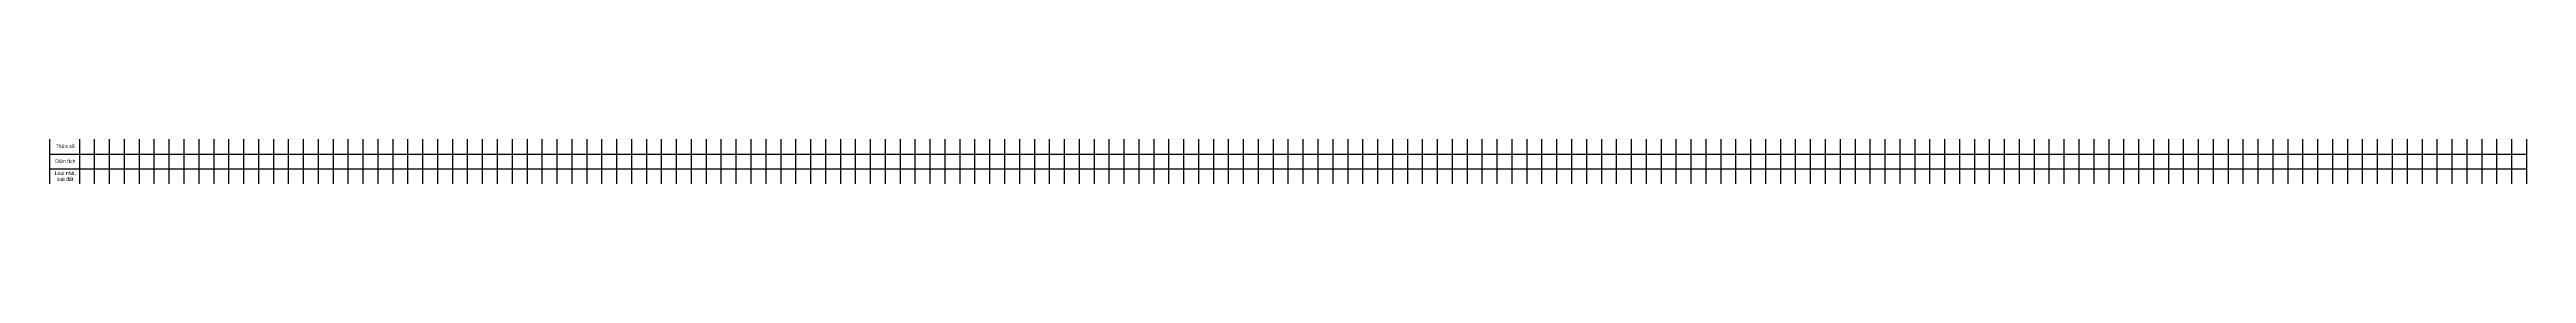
# Model space of a CAD drawing. Extents: x 547747 to 549324, y 1837450 to 1838029.
# Drawn here: x 548682.3 to 549014.3, y 1837450 to 1837456 of the extents above; entities that cross this region are included whole.
import ezdxf

# ---------------------------------------------------------------- set-up
doc = ezdxf.new("R2010")
doc.units = 0
doc.layers.add('Level 58', color=7, linetype='Continuous')

msp = doc.modelspace()

# ---------------------------------------------------------------- linework, layer by layer
at = {"layer": 'Level 58'}
for p, q in [((548682.32, 1837455.99), (548682.32, 1837449.99)), ((548682.32, 1837455.99), (548682.32, 1837449.99)), ((548682.32, 1837455.99), (548682.32, 1837449.99)), ((548682.32, 1837455.99), (548682.32, 1837449.99)), ((548682.32, 1837455.99), (548682.32, 1837449.99)), ((548686.32, 1837455.99), (548686.32, 1837449.99)), ((548686.32, 1837455.99), (548686.32, 1837449.99)), ((548686.32, 1837455.99), (548686.32, 1837449.99)), ((548686.32, 1837455.99), (548686.32, 1837449.99)), ((548686.32, 1837455.99), (548686.32, 1837449.99)), ((548688.32, 1837455.99), (548688.32, 1837449.99)), ((548688.32, 1837455.99), (548688.32, 1837449.99)), ((548688.32, 1837455.99), (548688.32, 1837449.99)), ((548688.32, 1837455.99), (548688.32, 1837449.99)), ((548688.32, 1837455.99), (548688.32, 1837449.99)), ((548690.32, 1837455.99), (548690.32, 1837449.99)), ((548690.32, 1837455.99), (548690.32, 1837449.99)), ((548690.32, 1837455.99), (548690.32, 1837449.99)), ((548690.32, 1837455.99), (548690.32, 1837449.99)), ((548690.32, 1837455.99), (548690.32, 1837449.99)), ((548692.32, 1837455.99), (548692.32, 1837449.99)), ((548692.32, 1837455.99), (548692.32, 1837449.99)), ((548692.32, 1837455.99), (548692.32, 1837449.99)), ((548692.32, 1837455.99), (548692.32, 1837449.99)), ((548692.32, 1837455.99), (548692.32, 1837449.99)), ((548694.32, 1837455.99), (548694.32, 1837449.99)), ((548694.32, 1837455.99), (548694.32, 1837449.99)), ((548694.32, 1837455.99), (548694.32, 1837449.99)), ((548694.32, 1837455.99), (548694.32, 1837449.99)), ((548694.32, 1837455.99), (548694.32, 1837449.99)), ((548696.32, 1837455.99), (548696.32, 1837449.99)), ((548696.32, 1837455.99), (548696.32, 1837449.99)), ((548696.32, 1837455.99), (548696.32, 1837449.99)), ((548696.32, 1837455.99), (548696.32, 1837449.99)), ((548696.32, 1837455.99), (548696.32, 1837449.99)), ((548698.32, 1837455.99), (548698.32, 1837449.99)), ((548698.32, 1837455.99), (548698.32, 1837449.99)), ((548698.32, 1837455.99), (548698.32, 1837449.99)), ((548698.32, 1837455.99), (548698.32, 1837449.99)), ((548698.32, 1837455.99), (548698.32, 1837449.99)), ((548700.32, 1837455.99), (548700.32, 1837449.99)), ((548700.32, 1837455.99), (548700.32, 1837449.99)), ((548700.32, 1837455.99), (548700.32, 1837449.99)), ((548700.32, 1837455.99), (548700.32, 1837449.99)), ((548700.32, 1837455.99), (548700.32, 1837449.99)), ((548702.32, 1837455.99), (548702.32, 1837449.99)), ((548702.32, 1837455.99), (548702.32, 1837449.99)), ((548702.32, 1837455.99), (548702.32, 1837449.99)), ((548702.32, 1837455.99), (548702.32, 1837449.99)), ((548702.32, 1837455.99), (548702.32, 1837449.99)), ((548704.32, 1837455.99), (548704.32, 1837449.99)), ((548704.32, 1837455.99), (548704.32, 1837449.99)), ((548704.32, 1837455.99), (548704.32, 1837449.99)), ((548704.32, 1837455.99), (548704.32, 1837449.99)), ((548704.32, 1837455.99), (548704.32, 1837449.99)), ((548706.32, 1837455.99), (548706.32, 1837449.99)), ((548706.32, 1837455.99), (548706.32, 1837449.99)), ((548706.32, 1837455.99), (548706.32, 1837449.99)), ((548706.32, 1837455.99), (548706.32, 1837449.99)), ((548706.32, 1837455.99), (548706.32, 1837449.99)), ((548708.32, 1837455.99), (548708.32, 1837449.99)), ((548708.32, 1837455.99), (548708.32, 1837449.99)), ((548708.32, 1837455.99), (548708.32, 1837449.99)), ((548708.32, 1837455.99), (548708.32, 1837449.99)), ((548708.32, 1837455.99), (548708.32, 1837449.99)), ((548710.32, 1837455.99), (548710.32, 1837449.99)), ((548710.32, 1837455.99), (548710.32, 1837449.99)), ((548710.32, 1837455.99), (548710.32, 1837449.99)), ((548710.32, 1837455.99), (548710.32, 1837449.99)), ((548710.32, 1837455.99), (548710.32, 1837449.99)), ((548712.32, 1837455.99), (548712.32, 1837449.99)), ((548712.32, 1837455.99), (548712.32, 1837449.99)), ((548712.32, 1837455.99), (548712.32, 1837449.99)), ((548712.32, 1837455.99), (548712.32, 1837449.99)), ((548712.32, 1837455.99), (548712.32, 1837449.99)), ((548714.32, 1837455.99), (548714.32, 1837449.99)), ((548714.32, 1837455.99), (548714.32, 1837449.99)), ((548714.32, 1837455.99), (548714.32, 1837449.99)), ((548714.32, 1837455.99), (548714.32, 1837449.99)), ((548714.32, 1837455.99), (548714.32, 1837449.99)), ((548716.32, 1837455.99), (548716.32, 1837449.99)), ((548716.32, 1837455.99), (548716.32, 1837449.99)), ((548716.32, 1837455.99), (548716.32, 1837449.99)), ((548716.32, 1837455.99), (548716.32, 1837449.99)), ((548716.32, 1837455.99), (548716.32, 1837449.99)), ((548718.32, 1837455.99), (548718.32, 1837449.99)), ((548718.32, 1837455.99), (548718.32, 1837449.99)), ((548718.32, 1837455.99), (548718.32, 1837449.99)), ((548718.32, 1837455.99), (548718.32, 1837449.99)), ((548718.32, 1837455.99), (548718.32, 1837449.99)), ((548720.32, 1837455.99), (548720.32, 1837449.99)), ((548720.32, 1837455.99), (548720.32, 1837449.99)), ((548720.32, 1837455.99), (548720.32, 1837449.99)), ((548720.32, 1837455.99), (548720.32, 1837449.99)), ((548720.32, 1837455.99), (548720.32, 1837449.99)), ((548722.32, 1837455.99), (548722.32, 1837449.99)), ((548722.32, 1837455.99), (548722.32, 1837449.99)), ((548722.32, 1837455.99), (548722.32, 1837449.99)), ((548722.32, 1837455.99), (548722.32, 1837449.99)), ((548722.32, 1837455.99), (548722.32, 1837449.99)), ((548724.32, 1837455.99), (548724.32, 1837449.99)), ((548724.32, 1837455.99), (548724.32, 1837449.99)), ((548724.32, 1837455.99), (548724.32, 1837449.99)), ((548724.32, 1837455.99), (548724.32, 1837449.99)), ((548724.32, 1837455.99), (548724.32, 1837449.99)), ((548726.32, 1837455.99), (548726.32, 1837449.99)), ((548726.32, 1837455.99), (548726.32, 1837449.99)), ((548726.32, 1837455.99), (548726.32, 1837449.99)), ((548726.32, 1837455.99), (548726.32, 1837449.99)), ((548726.32, 1837455.99), (548726.32, 1837449.99)), ((548728.32, 1837455.99), (548728.32, 1837449.99)), ((548728.32, 1837455.99), (548728.32, 1837449.99)), ((548728.32, 1837455.99), (548728.32, 1837449.99)), ((548728.32, 1837455.99), (548728.32, 1837449.99)), ((548728.32, 1837455.99), (548728.32, 1837449.99)), ((548730.32, 1837455.99), (548730.32, 1837449.99)), ((548730.32, 1837455.99), (548730.32, 1837449.99)), ((548730.32, 1837455.99), (548730.32, 1837449.99)), ((548730.32, 1837455.99), (548730.32, 1837449.99)), ((548730.32, 1837455.99), (548730.32, 1837449.99)), ((548732.32, 1837455.99), (548732.32, 1837449.99)), ((548732.32, 1837455.99), (548732.32, 1837449.99)), ((548732.32, 1837455.99), (548732.32, 1837449.99)), ((548732.32, 1837455.99), (548732.32, 1837449.99)), ((548732.32, 1837455.99), (548732.32, 1837449.99)), ((548734.32, 1837455.99), (548734.32, 1837449.99)), ((548734.32, 1837455.99), (548734.32, 1837449.99)), ((548734.32, 1837455.99), (548734.32, 1837449.99)), ((548734.32, 1837455.99), (548734.32, 1837449.99)), ((548734.32, 1837455.99), (548734.32, 1837449.99)), ((548736.32, 1837455.99), (548736.32, 1837449.99)), ((548736.32, 1837455.99), (548736.32, 1837449.99)), ((548736.32, 1837455.99), (548736.32, 1837449.99)), ((548736.32, 1837455.99), (548736.32, 1837449.99)), ((548736.32, 1837455.99), (548736.32, 1837449.99)), ((548738.32, 1837455.99), (548738.32, 1837449.99)), ((548738.32, 1837455.99), (548738.32, 1837449.99)), ((548738.32, 1837455.99), (548738.32, 1837449.99)), ((548738.32, 1837455.99), (548738.32, 1837449.99)), ((548738.32, 1837455.99), (548738.32, 1837449.99)), ((548740.32, 1837455.99), (548740.32, 1837449.99)), ((548740.32, 1837455.99), (548740.32, 1837449.99)), ((548740.32, 1837455.99), (548740.32, 1837449.99)), ((548740.32, 1837455.99), (548740.32, 1837449.99)), ((548740.32, 1837455.99), (548740.32, 1837449.99)), ((548742.32, 1837455.99), (548742.32, 1837449.99)), ((548742.32, 1837455.99), (548742.32, 1837449.99)), ((548742.32, 1837455.99), (548742.32, 1837449.99)), ((548742.32, 1837455.99), (548742.32, 1837449.99)), ((548742.32, 1837455.99), (548742.32, 1837449.99)), ((548744.32, 1837455.99), (548744.32, 1837449.99)), ((548744.32, 1837455.99), (548744.32, 1837449.99)), ((548744.32, 1837455.99), (548744.32, 1837449.99)), ((548744.32, 1837455.99), (548744.32, 1837449.99)), ((548744.32, 1837455.99), (548744.32, 1837449.99)), ((548746.32, 1837455.99), (548746.32, 1837449.99)), ((548746.32, 1837455.99), (548746.32, 1837449.99)), ((548746.32, 1837455.99), (548746.32, 1837449.99)), ((548746.32, 1837455.99), (548746.32, 1837449.99)), ((548746.32, 1837455.99), (548746.32, 1837449.99)), ((548748.32, 1837455.99), (548748.32, 1837449.99)), ((548748.32, 1837455.99), (548748.32, 1837449.99)), ((548748.32, 1837455.99), (548748.32, 1837449.99)), ((548748.32, 1837455.99), (548748.32, 1837449.99)), ((548748.32, 1837455.99), (548748.32, 1837449.99)), ((548750.32, 1837455.99), (548750.32, 1837449.99)), ((548750.32, 1837455.99), (548750.32, 1837449.99)), ((548750.32, 1837455.99), (548750.32, 1837449.99)), ((548750.32, 1837455.99), (548750.32, 1837449.99)), ((548750.32, 1837455.99), (548750.32, 1837449.99)), ((548752.32, 1837455.99), (548752.32, 1837449.99)), ((548752.32, 1837455.99), (548752.32, 1837449.99)), ((548752.32, 1837455.99), (548752.32, 1837449.99)), ((548752.32, 1837455.99), (548752.32, 1837449.99)), ((548752.32, 1837455.99), (548752.32, 1837449.99)), ((548754.32, 1837455.99), (548754.32, 1837449.99)), ((548754.32, 1837455.99), (548754.32, 1837449.99)), ((548754.32, 1837455.99), (548754.32, 1837449.99)), ((548754.32, 1837455.99), (548754.32, 1837449.99)), ((548754.32, 1837455.99), (548754.32, 1837449.99)), ((548756.32, 1837455.99), (548756.32, 1837449.99)), ((548756.32, 1837455.99), (548756.32, 1837449.99)), ((548756.32, 1837455.99), (548756.32, 1837449.99)), ((548756.32, 1837455.99), (548756.32, 1837449.99)), ((548756.32, 1837455.99), (548756.32, 1837449.99)), ((548758.32, 1837455.99), (548758.32, 1837449.99)), ((548758.32, 1837455.99), (548758.32, 1837449.99)), ((548758.32, 1837455.99), (548758.32, 1837449.99)), ((548758.32, 1837455.99), (548758.32, 1837449.99)), ((548758.32, 1837455.99), (548758.32, 1837449.99)), ((548760.32, 1837455.99), (548760.32, 1837449.99)), ((548760.32, 1837455.99), (548760.32, 1837449.99)), ((548760.32, 1837455.99), (548760.32, 1837449.99)), ((548760.32, 1837455.99), (548760.32, 1837449.99)), ((548760.32, 1837455.99), (548760.32, 1837449.99)), ((548762.32, 1837455.99), (548762.32, 1837449.99)), ((548762.32, 1837455.99), (548762.32, 1837449.99)), ((548762.32, 1837455.99), (548762.32, 1837449.99)), ((548762.32, 1837455.99), (548762.32, 1837449.99)), ((548762.32, 1837455.99), (548762.32, 1837449.99)), ((548764.32, 1837455.99), (548764.32, 1837449.99)), ((548764.32, 1837455.99), (548764.32, 1837449.99)), ((548764.32, 1837455.99), (548764.32, 1837449.99)), ((548764.32, 1837455.99), (548764.32, 1837449.99)), ((548764.32, 1837455.99), (548764.32, 1837449.99)), ((548766.32, 1837455.99), (548766.32, 1837449.99)), ((548766.32, 1837455.99), (548766.32, 1837449.99)), ((548766.32, 1837455.99), (548766.32, 1837449.99)), ((548766.32, 1837455.99), (548766.32, 1837449.99)), ((548766.32, 1837455.99), (548766.32, 1837449.99)), ((548768.32, 1837455.99), (548768.32, 1837449.99)), ((548768.32, 1837455.99), (548768.32, 1837449.99)), ((548768.32, 1837455.99), (548768.32, 1837449.99)), ((548768.32, 1837455.99), (548768.32, 1837449.99)), ((548768.32, 1837455.99), (548768.32, 1837449.99)), ((548770.32, 1837455.99), (548770.32, 1837449.99)), ((548770.32, 1837455.99), (548770.32, 1837449.99)), ((548770.32, 1837455.99), (548770.32, 1837449.99)), ((548770.32, 1837455.99), (548770.32, 1837449.99)), ((548770.32, 1837455.99), (548770.32, 1837449.99)), ((548772.32, 1837455.99), (548772.32, 1837449.99)), ((548772.32, 1837455.99), (548772.32, 1837449.99)), ((548772.32, 1837455.99), (548772.32, 1837449.99)), ((548772.32, 1837455.99), (548772.32, 1837449.99)), ((548772.32, 1837455.99), (548772.32, 1837449.99)), ((548774.32, 1837455.99), (548774.32, 1837449.99)), ((548774.32, 1837455.99), (548774.32, 1837449.99)), ((548774.32, 1837455.99), (548774.32, 1837449.99)), ((548774.32, 1837455.99), (548774.32, 1837449.99)), ((548774.32, 1837455.99), (548774.32, 1837449.99)), ((548776.32, 1837455.99), (548776.32, 1837449.99)), ((548776.32, 1837455.99), (548776.32, 1837449.99)), ((548776.32, 1837455.99), (548776.32, 1837449.99)), ((548776.32, 1837455.99), (548776.32, 1837449.99)), ((548776.32, 1837455.99), (548776.32, 1837449.99)), ((548778.32, 1837455.99), (548778.32, 1837449.99)), ((548778.32, 1837455.99), (548778.32, 1837449.99)), ((548778.32, 1837455.99), (548778.32, 1837449.99)), ((548778.32, 1837455.99), (548778.32, 1837449.99)), ((548778.32, 1837455.99), (548778.32, 1837449.99)), ((548780.32, 1837455.99), (548780.32, 1837449.99)), ((548780.32, 1837455.99), (548780.32, 1837449.99)), ((548780.32, 1837455.99), (548780.32, 1837449.99)), ((548780.32, 1837455.99), (548780.32, 1837449.99)), ((548780.32, 1837455.99), (548780.32, 1837449.99)), ((548782.32, 1837455.99), (548782.32, 1837449.99)), ((548782.32, 1837455.99), (548782.32, 1837449.99)), ((548782.32, 1837455.99), (548782.32, 1837449.99)), ((548782.32, 1837455.99), (548782.32, 1837449.99)), ((548782.32, 1837455.99), (548782.32, 1837449.99)), ((548784.32, 1837455.99), (548784.32, 1837449.99)), ((548784.32, 1837455.99), (548784.32, 1837449.99)), ((548784.32, 1837455.99), (548784.32, 1837449.99)), ((548784.32, 1837455.99), (548784.32, 1837449.99)), ((548784.32, 1837455.99), (548784.32, 1837449.99)), ((548786.32, 1837455.99), (548786.32, 1837449.99)), ((548786.32, 1837455.99), (548786.32, 1837449.99)), ((548786.32, 1837455.99), (548786.32, 1837449.99)), ((548786.32, 1837455.99), (548786.32, 1837449.99)), ((548786.32, 1837455.99), (548786.32, 1837449.99)), ((548788.32, 1837455.99), (548788.32, 1837449.99)), ((548788.32, 1837455.99), (548788.32, 1837449.99)), ((548788.32, 1837455.99), (548788.32, 1837449.99)), ((548788.32, 1837455.99), (548788.32, 1837449.99)), ((548788.32, 1837455.99), (548788.32, 1837449.99)), ((548790.32, 1837455.99), (548790.32, 1837449.99)), ((548790.32, 1837455.99), (548790.32, 1837449.99)), ((548790.32, 1837455.99), (548790.32, 1837449.99)), ((548790.32, 1837455.99), (548790.32, 1837449.99)), ((548790.32, 1837455.99), (548790.32, 1837449.99)), ((548792.32, 1837455.99), (548792.32, 1837449.99)), ((548792.32, 1837455.99), (548792.32, 1837449.99)), ((548792.32, 1837455.99), (548792.32, 1837449.99)), ((548792.32, 1837455.99), (548792.32, 1837449.99)), ((548792.32, 1837455.99), (548792.32, 1837449.99)), ((548794.32, 1837455.99), (548794.32, 1837449.99)), ((548794.32, 1837455.99), (548794.32, 1837449.99)), ((548794.32, 1837455.99), (548794.32, 1837449.99)), ((548794.32, 1837455.99), (548794.32, 1837449.99)), ((548794.32, 1837455.99), (548794.32, 1837449.99)), ((548796.32, 1837455.99), (548796.32, 1837449.99)), ((548796.32, 1837455.99), (548796.32, 1837449.99)), ((548796.32, 1837455.99), (548796.32, 1837449.99)), ((548796.32, 1837455.99), (548796.32, 1837449.99)), ((548796.32, 1837455.99), (548796.32, 1837449.99)), ((548798.32, 1837455.99), (548798.32, 1837449.99)), ((548798.32, 1837455.99), (548798.32, 1837449.99)), ((548798.32, 1837455.99), (548798.32, 1837449.99)), ((548798.32, 1837455.99), (548798.32, 1837449.99)), ((548798.32, 1837455.99), (548798.32, 1837449.99)), ((548800.32, 1837455.99), (548800.32, 1837449.99)), ((548800.32, 1837455.99), (548800.32, 1837449.99)), ((548800.32, 1837455.99), (548800.32, 1837449.99)), ((548800.32, 1837455.99), (548800.32, 1837449.99)), ((548800.32, 1837455.99), (548800.32, 1837449.99)), ((548802.32, 1837455.99), (548802.32, 1837449.99)), ((548802.32, 1837455.99), (548802.32, 1837449.99)), ((548802.32, 1837455.99), (548802.32, 1837449.99)), ((548802.32, 1837455.99), (548802.32, 1837449.99)), ((548802.32, 1837455.99), (548802.32, 1837449.99)), ((548804.32, 1837455.99), (548804.32, 1837449.99)), ((548804.32, 1837455.99), (548804.32, 1837449.99)), ((548804.32, 1837455.99), (548804.32, 1837449.99)), ((548804.32, 1837455.99), (548804.32, 1837449.99)), ((548804.32, 1837455.99), (548804.32, 1837449.99)), ((548806.32, 1837455.99), (548806.32, 1837449.99)), ((548806.32, 1837455.99), (548806.32, 1837449.99)), ((548806.32, 1837455.99), (548806.32, 1837449.99)), ((548806.32, 1837455.99), (548806.32, 1837449.99)), ((548806.32, 1837455.99), (548806.32, 1837449.99)), ((548808.32, 1837455.99), (548808.32, 1837449.99)), ((548808.32, 1837455.99), (548808.32, 1837449.99)), ((548808.32, 1837455.99), (548808.32, 1837449.99)), ((548808.32, 1837455.99), (548808.32, 1837449.99)), ((548808.32, 1837455.99), (548808.32, 1837449.99)), ((548810.32, 1837455.99), (548810.32, 1837449.99)), ((548810.32, 1837455.99), (548810.32, 1837449.99)), ((548810.32, 1837455.99), (548810.32, 1837449.99)), ((548810.32, 1837455.99), (548810.32, 1837449.99)), ((548810.32, 1837455.99), (548810.32, 1837449.99)), ((548812.32, 1837455.99), (548812.32, 1837449.99)), ((548812.32, 1837455.99), (548812.32, 1837449.99)), ((548812.32, 1837455.99), (548812.32, 1837449.99)), ((548812.32, 1837455.99), (548812.32, 1837449.99)), ((548812.32, 1837455.99), (548812.32, 1837449.99)), ((548814.32, 1837455.99), (548814.32, 1837449.99)), ((548814.32, 1837455.99), (548814.32, 1837449.99)), ((548814.32, 1837455.99), (548814.32, 1837449.99)), ((548814.32, 1837455.99), (548814.32, 1837449.99)), ((548814.32, 1837455.99), (548814.32, 1837449.99)), ((548816.32, 1837455.99), (548816.32, 1837449.99)), ((548816.32, 1837455.99), (548816.32, 1837449.99)), ((548816.32, 1837455.99), (548816.32, 1837449.99)), ((548816.32, 1837455.99), (548816.32, 1837449.99)), ((548816.32, 1837455.99), (548816.32, 1837449.99)), ((548818.32, 1837455.99), (548818.32, 1837449.99)), ((548818.32, 1837455.99), (548818.32, 1837449.99)), ((548818.32, 1837455.99), (548818.32, 1837449.99)), ((548818.32, 1837455.99), (548818.32, 1837449.99)), ((548818.32, 1837455.99), (548818.32, 1837449.99)), ((548820.32, 1837455.99), (548820.32, 1837449.99)), ((548820.32, 1837455.99), (548820.32, 1837449.99)), ((548820.32, 1837455.99), (548820.32, 1837449.99)), ((548820.32, 1837455.99), (548820.32, 1837449.99)), ((548820.32, 1837455.99), (548820.32, 1837449.99)), ((548822.32, 1837455.99), (548822.32, 1837449.99)), ((548822.32, 1837455.99), (548822.32, 1837449.99)), ((548822.32, 1837455.99), (548822.32, 1837449.99)), ((548822.32, 1837455.99), (548822.32, 1837449.99)), ((548822.32, 1837455.99), (548822.32, 1837449.99)), ((548824.32, 1837455.99), (548824.32, 1837449.99)), ((548824.32, 1837455.99), (548824.32, 1837449.99)), ((548824.32, 1837455.99), (548824.32, 1837449.99)), ((548824.32, 1837455.99), (548824.32, 1837449.99)), ((548824.32, 1837455.99), (548824.32, 1837449.99)), ((548826.32, 1837455.99), (548826.32, 1837449.99)), ((548826.32, 1837455.99), (548826.32, 1837449.99)), ((548826.32, 1837455.99), (548826.32, 1837449.99)), ((548826.32, 1837455.99), (548826.32, 1837449.99)), ((548826.32, 1837455.99), (548826.32, 1837449.99)), ((548828.32, 1837455.99), (548828.32, 1837449.99)), ((548828.32, 1837455.99), (548828.32, 1837449.99)), ((548828.32, 1837455.99), (548828.32, 1837449.99)), ((548828.32, 1837455.99), (548828.32, 1837449.99)), ((548828.32, 1837455.99), (548828.32, 1837449.99)), ((548830.32, 1837455.99), (548830.32, 1837449.99)), ((548830.32, 1837455.99), (548830.32, 1837449.99)), ((548830.32, 1837455.99), (548830.32, 1837449.99)), ((548830.32, 1837455.99), (548830.32, 1837449.99)), ((548830.32, 1837455.99), (548830.32, 1837449.99)), ((548832.32, 1837455.99), (548832.32, 1837449.99)), ((548832.32, 1837455.99), (548832.32, 1837449.99)), ((548832.32, 1837455.99), (548832.32, 1837449.99)), ((548832.32, 1837455.99), (548832.32, 1837449.99)), ((548832.32, 1837455.99), (548832.32, 1837449.99)), ((548834.32, 1837455.99), (548834.32, 1837449.99)), ((548834.32, 1837455.99), (548834.32, 1837449.99)), ((548834.32, 1837455.99), (548834.32, 1837449.99)), ((548834.32, 1837455.99), (548834.32, 1837449.99)), ((548834.32, 1837455.99), (548834.32, 1837449.99)), ((548836.32, 1837455.99), (548836.32, 1837449.99)), ((548836.32, 1837455.99), (548836.32, 1837449.99)), ((548836.32, 1837455.99), (548836.32, 1837449.99)), ((548836.32, 1837455.99), (548836.32, 1837449.99)), ((548836.32, 1837455.99), (548836.32, 1837449.99)), ((548838.32, 1837455.99), (548838.32, 1837449.99)), ((548838.32, 1837455.99), (548838.32, 1837449.99)), ((548838.32, 1837455.99), (548838.32, 1837449.99)), ((548838.32, 1837455.99), (548838.32, 1837449.99)), ((548838.32, 1837455.99), (548838.32, 1837449.99)), ((548840.32, 1837455.99), (548840.32, 1837449.99)), ((548840.32, 1837455.99), (548840.32, 1837449.99)), ((548840.32, 1837455.99), (548840.32, 1837449.99)), ((548840.32, 1837455.99), (548840.32, 1837449.99)), ((548840.32, 1837455.99), (548840.32, 1837449.99)), ((548842.32, 1837455.99), (548842.32, 1837449.99)), ((548842.32, 1837455.99), (548842.32, 1837449.99)), ((548842.32, 1837455.99), (548842.32, 1837449.99)), ((548842.32, 1837455.99), (548842.32, 1837449.99)), ((548842.32, 1837455.99), (548842.32, 1837449.99)), ((548844.32, 1837455.99), (548844.32, 1837449.99)), ((548844.32, 1837455.99), (548844.32, 1837449.99)), ((548844.32, 1837455.99), (548844.32, 1837449.99)), ((548844.32, 1837455.99), (548844.32, 1837449.99)), ((548844.32, 1837455.99), (548844.32, 1837449.99)), ((548846.32, 1837455.99), (548846.32, 1837449.99)), ((548846.32, 1837455.99), (548846.32, 1837449.99)), ((548846.32, 1837455.99), (548846.32, 1837449.99)), ((548846.32, 1837455.99), (548846.32, 1837449.99)), ((548846.32, 1837455.99), (548846.32, 1837449.99)), ((548848.32, 1837455.99), (548848.32, 1837449.99)), ((548848.32, 1837455.99), (548848.32, 1837449.99)), ((548848.32, 1837455.99), (548848.32, 1837449.99)), ((548848.32, 1837455.99), (548848.32, 1837449.99)), ((548848.32, 1837455.99), (548848.32, 1837449.99)), ((548850.32, 1837455.99), (548850.32, 1837449.99)), ((548850.32, 1837455.99), (548850.32, 1837449.99)), ((548850.32, 1837455.99), (548850.32, 1837449.99)), ((548850.32, 1837455.99), (548850.32, 1837449.99)), ((548850.32, 1837455.99), (548850.32, 1837449.99)), ((548852.32, 1837455.99), (548852.32, 1837449.99)), ((548852.32, 1837455.99), (548852.32, 1837449.99)), ((548852.32, 1837455.99), (548852.32, 1837449.99)), ((548852.32, 1837455.99), (548852.32, 1837449.99)), ((548852.32, 1837455.99), (548852.32, 1837449.99)), ((548854.32, 1837455.99), (548854.32, 1837449.99)), ((548854.32, 1837455.99), (548854.32, 1837449.99)), ((548854.32, 1837455.99), (548854.32, 1837449.99)), ((548854.32, 1837455.99), (548854.32, 1837449.99)), ((548854.32, 1837455.99), (548854.32, 1837449.99)), ((548856.32, 1837455.99), (548856.32, 1837449.99)), ((548856.32, 1837455.99), (548856.32, 1837449.99)), ((548856.32, 1837455.99), (548856.32, 1837449.99)), ((548856.32, 1837455.99), (548856.32, 1837449.99)), ((548856.32, 1837455.99), (548856.32, 1837449.99)), ((548858.32, 1837455.99), (548858.32, 1837449.99)), ((548858.32, 1837455.99), (548858.32, 1837449.99)), ((548858.32, 1837455.99), (548858.32, 1837449.99)), ((548858.32, 1837455.99), (548858.32, 1837449.99)), ((548858.32, 1837455.99), (548858.32, 1837449.99)), ((548860.32, 1837455.99), (548860.32, 1837449.99)), ((548860.32, 1837455.99), (548860.32, 1837449.99)), ((548860.32, 1837455.99), (548860.32, 1837449.99)), ((548860.32, 1837455.99), (548860.32, 1837449.99)), ((548860.32, 1837455.99), (548860.32, 1837449.99)), ((548862.32, 1837455.99), (548862.32, 1837449.99)), ((548862.32, 1837455.99), (548862.32, 1837449.99)), ((548862.32, 1837455.99), (548862.32, 1837449.99)), ((548862.32, 1837455.99), (548862.32, 1837449.99)), ((548862.32, 1837455.99), (548862.32, 1837449.99)), ((548864.32, 1837455.99), (548864.32, 1837449.99)), ((548864.32, 1837455.99), (548864.32, 1837449.99)), ((548864.32, 1837455.99), (548864.32, 1837449.99)), ((548864.32, 1837455.99), (548864.32, 1837449.99)), ((548864.32, 1837455.99), (548864.32, 1837449.99)), ((548866.32, 1837455.99), (548866.32, 1837449.99)), ((548866.32, 1837455.99), (548866.32, 1837449.99)), ((548866.32, 1837455.99), (548866.32, 1837449.99)), ((548866.32, 1837455.99), (548866.32, 1837449.99)), ((548866.32, 1837455.99), (548866.32, 1837449.99)), ((548868.32, 1837455.99), (548868.32, 1837449.99)), ((548868.32, 1837455.99), (548868.32, 1837449.99)), ((548868.32, 1837455.99), (548868.32, 1837449.99)), ((548868.32, 1837455.99), (548868.32, 1837449.99)), ((548868.32, 1837455.99), (548868.32, 1837449.99)), ((548870.32, 1837455.99), (548870.32, 1837449.99)), ((548870.32, 1837455.99), (548870.32, 1837449.99)), ((548870.32, 1837455.99), (548870.32, 1837449.99)), ((548870.32, 1837455.99), (548870.32, 1837449.99)), ((548870.32, 1837455.99), (548870.32, 1837449.99)), ((548872.32, 1837455.99), (548872.32, 1837449.99)), ((548872.32, 1837455.99), (548872.32, 1837449.99)), ((548872.32, 1837455.99), (548872.32, 1837449.99)), ((548872.32, 1837455.99), (548872.32, 1837449.99)), ((548872.32, 1837455.99), (548872.32, 1837449.99)), ((548874.32, 1837455.99), (548874.32, 1837449.99)), ((548874.32, 1837455.99), (548874.32, 1837449.99)), ((548874.32, 1837455.99), (548874.32, 1837449.99)), ((548874.32, 1837455.99), (548874.32, 1837449.99)), ((548874.32, 1837455.99), (548874.32, 1837449.99)), ((548876.32, 1837455.99), (548876.32, 1837449.99)), ((548876.32, 1837455.99), (548876.32, 1837449.99)), ((548876.32, 1837455.99), (548876.32, 1837449.99)), ((548876.32, 1837455.99), (548876.32, 1837449.99)), ((548876.32, 1837455.99), (548876.32, 1837449.99)), ((548878.32, 1837455.99), (548878.32, 1837449.99)), ((548878.32, 1837455.99), (548878.32, 1837449.99)), ((548878.32, 1837455.99), (548878.32, 1837449.99)), ((548878.32, 1837455.99), (548878.32, 1837449.99)), ((548878.32, 1837455.99), (548878.32, 1837449.99)), ((548880.32, 1837455.99), (548880.32, 1837449.99)), ((548880.32, 1837455.99), (548880.32, 1837449.99)), ((548880.32, 1837455.99), (548880.32, 1837449.99)), ((548880.32, 1837455.99), (548880.32, 1837449.99)), ((548880.32, 1837455.99), (548880.32, 1837449.99)), ((548882.32, 1837455.99), (548882.32, 1837449.99)), ((548882.32, 1837455.99), (548882.32, 1837449.99)), ((548882.32, 1837455.99), (548882.32, 1837449.99)), ((548882.32, 1837455.99), (548882.32, 1837449.99)), ((548882.32, 1837455.99), (548882.32, 1837449.99)), ((548884.32, 1837455.99), (548884.32, 1837449.99)), ((548884.32, 1837455.99), (548884.32, 1837449.99)), ((548884.32, 1837455.99), (548884.32, 1837449.99)), ((548884.32, 1837455.99), (548884.32, 1837449.99)), ((548884.32, 1837455.99), (548884.32, 1837449.99)), ((548886.32, 1837455.99), (548886.32, 1837449.99)), ((548886.32, 1837455.99), (548886.32, 1837449.99)), ((548886.32, 1837455.99), (548886.32, 1837449.99)), ((548886.32, 1837455.99), (548886.32, 1837449.99)), ((548886.32, 1837455.99), (548886.32, 1837449.99)), ((548888.32, 1837455.99), (548888.32, 1837449.99)), ((548888.32, 1837455.99), (548888.32, 1837449.99)), ((548888.32, 1837455.99), (548888.32, 1837449.99)), ((548888.32, 1837455.99), (548888.32, 1837449.99)), ((548888.32, 1837455.99), (548888.32, 1837449.99)), ((548890.32, 1837455.99), (548890.32, 1837449.99)), ((548890.32, 1837455.99), (548890.32, 1837449.99)), ((548890.32, 1837455.99), (548890.32, 1837449.99)), ((548890.32, 1837455.99), (548890.32, 1837449.99)), ((548890.32, 1837455.99), (548890.32, 1837449.99)), ((548892.32, 1837455.99), (548892.32, 1837449.99)), ((548892.32, 1837455.99), (548892.32, 1837449.99)), ((548892.32, 1837455.99), (548892.32, 1837449.99)), ((548892.32, 1837455.99), (548892.32, 1837449.99)), ((548892.32, 1837455.99), (548892.32, 1837449.99)), ((548894.32, 1837455.99), (548894.32, 1837449.99)), ((548894.32, 1837455.99), (548894.32, 1837449.99)), ((548894.32, 1837455.99), (548894.32, 1837449.99)), ((548894.32, 1837455.99), (548894.32, 1837449.99)), ((548894.32, 1837455.99), (548894.32, 1837449.99)), ((548896.32, 1837455.99), (548896.32, 1837449.99)), ((548896.32, 1837455.99), (548896.32, 1837449.99)), ((548896.32, 1837455.99), (548896.32, 1837449.99)), ((548896.32, 1837455.99), (548896.32, 1837449.99)), ((548896.32, 1837455.99), (548896.32, 1837449.99)), ((548898.32, 1837455.99), (548898.32, 1837449.99)), ((548898.32, 1837455.99), (548898.32, 1837449.99)), ((548898.32, 1837455.99), (548898.32, 1837449.99)), ((548898.32, 1837455.99), (548898.32, 1837449.99)), ((548898.32, 1837455.99), (548898.32, 1837449.99)), ((548900.32, 1837455.99), (548900.32, 1837449.99)), ((548900.32, 1837455.99), (548900.32, 1837449.99)), ((548900.32, 1837455.99), (548900.32, 1837449.99)), ((548900.32, 1837455.99), (548900.32, 1837449.99)), ((548900.32, 1837455.99), (548900.32, 1837449.99)), ((548902.32, 1837455.99), (548902.32, 1837449.99)), ((548902.32, 1837455.99), (548902.32, 1837449.99)), ((548902.32, 1837455.99), (548902.32, 1837449.99)), ((548902.32, 1837455.99), (548902.32, 1837449.99)), ((548902.32, 1837455.99), (548902.32, 1837449.99)), ((548904.32, 1837455.99), (548904.32, 1837449.99)), ((548904.32, 1837455.99), (548904.32, 1837449.99)), ((548904.32, 1837455.99), (548904.32, 1837449.99)), ((548904.32, 1837455.99), (548904.32, 1837449.99)), ((548904.32, 1837455.99), (548904.32, 1837449.99)), ((548906.32, 1837455.99), (548906.32, 1837449.99)), ((548906.32, 1837455.99), (548906.32, 1837449.99)), ((548906.32, 1837455.99), (548906.32, 1837449.99)), ((548906.32, 1837455.99), (548906.32, 1837449.99)), ((548906.32, 1837455.99), (548906.32, 1837449.99)), ((548908.32, 1837455.99), (548908.32, 1837449.99)), ((548908.32, 1837455.99), (548908.32, 1837449.99)), ((548908.32, 1837455.99), (548908.32, 1837449.99)), ((548908.32, 1837455.99), (548908.32, 1837449.99)), ((548908.32, 1837455.99), (548908.32, 1837449.99)), ((548910.32, 1837455.99), (548910.32, 1837449.99)), ((548910.32, 1837455.99), (548910.32, 1837449.99)), ((548910.32, 1837455.99), (548910.32, 1837449.99)), ((548910.32, 1837455.99), (548910.32, 1837449.99)), ((548910.32, 1837455.99), (548910.32, 1837449.99)), ((548912.32, 1837455.99), (548912.32, 1837449.99)), ((548912.32, 1837455.99), (548912.32, 1837449.99)), ((548912.32, 1837455.99), (548912.32, 1837449.99)), ((548912.32, 1837455.99), (548912.32, 1837449.99)), ((548912.32, 1837455.99), (548912.32, 1837449.99)), ((548914.32, 1837455.99), (548914.32, 1837449.99)), ((548914.32, 1837455.99), (548914.32, 1837449.99)), ((548914.32, 1837455.99), (548914.32, 1837449.99)), ((548914.32, 1837455.99), (548914.32, 1837449.99)), ((548914.32, 1837455.99), (548914.32, 1837449.99)), ((548916.32, 1837455.99), (548916.32, 1837449.99)), ((548916.32, 1837455.99), (548916.32, 1837449.99)), ((548916.32, 1837455.99), (548916.32, 1837449.99)), ((548916.32, 1837455.99), (548916.32, 1837449.99)), ((548916.32, 1837455.99), (548916.32, 1837449.99)), ((548918.32, 1837455.99), (548918.32, 1837449.99)), ((548918.32, 1837455.99), (548918.32, 1837449.99)), ((548918.32, 1837455.99), (548918.32, 1837449.99)), ((548918.32, 1837455.99), (548918.32, 1837449.99)), ((548918.32, 1837455.99), (548918.32, 1837449.99)), ((548920.32, 1837455.99), (548920.32, 1837449.99)), ((548920.32, 1837455.99), (548920.32, 1837449.99)), ((548920.32, 1837455.99), (548920.32, 1837449.99)), ((548920.32, 1837455.99), (548920.32, 1837449.99)), ((548920.32, 1837455.99), (548920.32, 1837449.99)), ((548922.32, 1837455.99), (548922.32, 1837449.99)), ((548922.32, 1837455.99), (548922.32, 1837449.99)), ((548922.32, 1837455.99), (548922.32, 1837449.99)), ((548922.32, 1837455.99), (548922.32, 1837449.99)), ((548922.32, 1837455.99), (548922.32, 1837449.99)), ((548924.32, 1837455.99), (548924.32, 1837449.99)), ((548924.32, 1837455.99), (548924.32, 1837449.99)), ((548924.32, 1837455.99), (548924.32, 1837449.99)), ((548924.32, 1837455.99), (548924.32, 1837449.99)), ((548924.32, 1837455.99), (548924.32, 1837449.99)), ((548926.32, 1837455.99), (548926.32, 1837449.99)), ((548926.32, 1837455.99), (548926.32, 1837449.99)), ((548926.32, 1837455.99), (548926.32, 1837449.99)), ((548926.32, 1837455.99), (548926.32, 1837449.99)), ((548926.32, 1837455.99), (548926.32, 1837449.99)), ((548928.32, 1837455.99), (548928.32, 1837449.99)), ((548928.32, 1837455.99), (548928.32, 1837449.99)), ((548928.32, 1837455.99), (548928.32, 1837449.99)), ((548928.32, 1837455.99), (548928.32, 1837449.99)), ((548928.32, 1837455.99), (548928.32, 1837449.99)), ((548930.32, 1837455.99), (548930.32, 1837449.99)), ((548930.32, 1837455.99), (548930.32, 1837449.99)), ((548930.32, 1837455.99), (548930.32, 1837449.99)), ((548930.32, 1837455.99), (548930.32, 1837449.99)), ((548930.32, 1837455.99), (548930.32, 1837449.99)), ((548932.32, 1837455.99), (548932.32, 1837449.99)), ((548932.32, 1837455.99), (548932.32, 1837449.99)), ((548932.32, 1837455.99), (548932.32, 1837449.99)), ((548932.32, 1837455.99), (548932.32, 1837449.99)), ((548932.32, 1837455.99), (548932.32, 1837449.99)), ((548934.32, 1837455.99), (548934.32, 1837449.99)), ((548934.32, 1837455.99), (548934.32, 1837449.99)), ((548934.32, 1837455.99), (548934.32, 1837449.99)), ((548934.32, 1837455.99), (548934.32, 1837449.99)), ((548934.32, 1837455.99), (548934.32, 1837449.99)), ((548936.32, 1837455.99), (548936.32, 1837449.99)), ((548936.32, 1837455.99), (548936.32, 1837449.99)), ((548936.32, 1837455.99), (548936.32, 1837449.99)), ((548936.32, 1837455.99), (548936.32, 1837449.99)), ((548936.32, 1837455.99), (548936.32, 1837449.99)), ((548938.32, 1837455.99), (548938.32, 1837449.99)), ((548938.32, 1837455.99), (548938.32, 1837449.99)), ((548938.32, 1837455.99), (548938.32, 1837449.99)), ((548938.32, 1837455.99), (548938.32, 1837449.99)), ((548938.32, 1837455.99), (548938.32, 1837449.99)), ((548940.32, 1837455.99), (548940.32, 1837449.99)), ((548940.32, 1837455.99), (548940.32, 1837449.99)), ((548940.32, 1837455.99), (548940.32, 1837449.99)), ((548940.32, 1837455.99), (548940.32, 1837449.99)), ((548940.32, 1837455.99), (548940.32, 1837449.99)), ((548942.32, 1837455.99), (548942.32, 1837449.99)), ((548942.32, 1837455.99), (548942.32, 1837449.99)), ((548942.32, 1837455.99), (548942.32, 1837449.99)), ((548942.32, 1837455.99), (548942.32, 1837449.99)), ((548942.32, 1837455.99), (548942.32, 1837449.99)), ((548944.32, 1837455.99), (548944.32, 1837449.99)), ((548944.32, 1837455.99), (548944.32, 1837449.99)), ((548944.32, 1837455.99), (548944.32, 1837449.99)), ((548944.32, 1837455.99), (548944.32, 1837449.99)), ((548944.32, 1837455.99), (548944.32, 1837449.99)), ((548946.32, 1837455.99), (548946.32, 1837449.99)), ((548946.32, 1837455.99), (548946.32, 1837449.99)), ((548946.32, 1837455.99), (548946.32, 1837449.99)), ((548946.32, 1837455.99), (548946.32, 1837449.99)), ((548946.32, 1837455.99), (548946.32, 1837449.99)), ((548948.32, 1837455.99), (548948.32, 1837449.99)), ((548948.32, 1837455.99), (548948.32, 1837449.99)), ((548948.32, 1837455.99), (548948.32, 1837449.99)), ((548948.32, 1837455.99), (548948.32, 1837449.99)), ((548948.32, 1837455.99), (548948.32, 1837449.99)), ((548950.32, 1837455.99), (548950.32, 1837449.99)), ((548950.32, 1837455.99), (548950.32, 1837449.99)), ((548950.32, 1837455.99), (548950.32, 1837449.99)), ((548950.32, 1837455.99), (548950.32, 1837449.99)), ((548950.32, 1837455.99), (548950.32, 1837449.99)), ((548952.32, 1837455.99), (548952.32, 1837449.99)), ((548952.32, 1837455.99), (548952.32, 1837449.99)), ((548952.32, 1837455.99), (548952.32, 1837449.99)), ((548952.32, 1837455.99), (548952.32, 1837449.99)), ((548952.32, 1837455.99), (548952.32, 1837449.99)), ((548954.32, 1837455.99), (548954.32, 1837449.99)), ((548954.32, 1837455.99), (548954.32, 1837449.99)), ((548954.32, 1837455.99), (548954.32, 1837449.99)), ((548954.32, 1837455.99), (548954.32, 1837449.99)), ((548954.32, 1837455.99), (548954.32, 1837449.99)), ((548956.32, 1837455.99), (548956.32, 1837449.99)), ((548956.32, 1837455.99), (548956.32, 1837449.99)), ((548956.32, 1837455.99), (548956.32, 1837449.99)), ((548956.32, 1837455.99), (548956.32, 1837449.99)), ((548956.32, 1837455.99), (548956.32, 1837449.99)), ((548958.32, 1837455.99), (548958.32, 1837449.99)), ((548958.32, 1837455.99), (548958.32, 1837449.99)), ((548958.32, 1837455.99), (548958.32, 1837449.99)), ((548958.32, 1837455.99), (548958.32, 1837449.99)), ((548958.32, 1837455.99), (548958.32, 1837449.99)), ((548960.32, 1837455.99), (548960.32, 1837449.99)), ((548960.32, 1837455.99), (548960.32, 1837449.99)), ((548960.32, 1837455.99), (548960.32, 1837449.99)), ((548960.32, 1837455.99), (548960.32, 1837449.99)), ((548960.32, 1837455.99), (548960.32, 1837449.99)), ((548962.32, 1837455.99), (548962.32, 1837449.99)), ((548962.32, 1837455.99), (548962.32, 1837449.99)), ((548962.32, 1837455.99), (548962.32, 1837449.99)), ((548962.32, 1837455.99), (548962.32, 1837449.99)), ((548962.32, 1837455.99), (548962.32, 1837449.99)), ((548964.32, 1837455.99), (548964.32, 1837449.99)), ((548964.32, 1837455.99), (548964.32, 1837449.99)), ((548964.32, 1837455.99), (548964.32, 1837449.99)), ((548964.32, 1837455.99), (548964.32, 1837449.99)), ((548964.32, 1837455.99), (548964.32, 1837449.99)), ((548966.32, 1837455.99), (548966.32, 1837449.99)), ((548966.32, 1837455.99), (548966.32, 1837449.99)), ((548966.32, 1837455.99), (548966.32, 1837449.99)), ((548966.32, 1837455.99), (548966.32, 1837449.99)), ((548966.32, 1837455.99), (548966.32, 1837449.99)), ((548968.32, 1837455.99), (548968.32, 1837449.99)), ((548968.32, 1837455.99), (548968.32, 1837449.99)), ((548968.32, 1837455.99), (548968.32, 1837449.99)), ((548968.32, 1837455.99), (548968.32, 1837449.99)), ((548968.32, 1837455.99), (548968.32, 1837449.99)), ((548970.32, 1837455.99), (548970.32, 1837449.99)), ((548970.32, 1837455.99), (548970.32, 1837449.99)), ((548970.32, 1837455.99), (548970.32, 1837449.99)), ((548970.32, 1837455.99), (548970.32, 1837449.99)), ((548970.32, 1837455.99), (548970.32, 1837449.99)), ((548972.32, 1837455.99), (548972.32, 1837449.99)), ((548972.32, 1837455.99), (548972.32, 1837449.99)), ((548972.32, 1837455.99), (548972.32, 1837449.99)), ((548972.32, 1837455.99), (548972.32, 1837449.99)), ((548972.32, 1837455.99), (548972.32, 1837449.99)), ((548974.32, 1837455.99), (548974.32, 1837449.99)), ((548974.32, 1837455.99), (548974.32, 1837449.99)), ((548974.32, 1837455.99), (548974.32, 1837449.99)), ((548974.32, 1837455.99), (548974.32, 1837449.99)), ((548974.32, 1837455.99), (548974.32, 1837449.99)), ((548976.32, 1837455.99), (548976.32, 1837449.99)), ((548976.32, 1837455.99), (548976.32, 1837449.99)), ((548976.32, 1837455.99), (548976.32, 1837449.99)), ((548976.32, 1837455.99), (548976.32, 1837449.99)), ((548976.32, 1837455.99), (548976.32, 1837449.99)), ((548978.32, 1837455.99), (548978.32, 1837449.99)), ((548978.32, 1837455.99), (548978.32, 1837449.99)), ((548978.32, 1837455.99), (548978.32, 1837449.99)), ((548978.32, 1837455.99), (548978.32, 1837449.99)), ((548978.32, 1837455.99), (548978.32, 1837449.99)), ((548980.32, 1837455.99), (548980.32, 1837449.99)), ((548980.32, 1837455.99), (548980.32, 1837449.99)), ((548980.32, 1837455.99), (548980.32, 1837449.99)), ((548980.32, 1837455.99), (548980.32, 1837449.99)), ((548980.32, 1837455.99), (548980.32, 1837449.99)), ((548982.32, 1837455.99), (548982.32, 1837449.99)), ((548982.32, 1837455.99), (548982.32, 1837449.99)), ((548982.32, 1837455.99), (548982.32, 1837449.99)), ((548982.32, 1837455.99), (548982.32, 1837449.99)), ((548982.32, 1837455.99), (548982.32, 1837449.99)), ((548984.32, 1837455.99), (548984.32, 1837449.99)), ((548984.32, 1837455.99), (548984.32, 1837449.99)), ((548984.32, 1837455.99), (548984.32, 1837449.99)), ((548984.32, 1837455.99), (548984.32, 1837449.99)), ((548984.32, 1837455.99), (548984.32, 1837449.99)), ((548986.32, 1837455.99), (548986.32, 1837449.99)), ((548986.32, 1837455.99), (548986.32, 1837449.99)), ((548986.32, 1837455.99), (548986.32, 1837449.99)), ((548986.32, 1837455.99), (548986.32, 1837449.99)), ((548986.32, 1837455.99), (548986.32, 1837449.99)), ((548988.32, 1837455.99), (548988.32, 1837449.99)), ((548988.32, 1837455.99), (548988.32, 1837449.99)), ((548988.32, 1837455.99), (548988.32, 1837449.99)), ((548988.32, 1837455.99), (548988.32, 1837449.99)), ((548988.32, 1837455.99), (548988.32, 1837449.99)), ((548990.32, 1837455.99), (548990.32, 1837449.99)), ((548990.32, 1837455.99), (548990.32, 1837449.99)), ((548990.32, 1837455.99), (548990.32, 1837449.99)), ((548990.32, 1837455.99), (548990.32, 1837449.99)), ((548990.32, 1837455.99), (548990.32, 1837449.99)), ((548992.32, 1837455.99), (548992.32, 1837449.99)), ((548992.32, 1837455.99), (548992.32, 1837449.99)), ((548992.32, 1837455.99), (548992.32, 1837449.99)), ((548992.32, 1837455.99), (548992.32, 1837449.99)), ((548992.32, 1837455.99), (548992.32, 1837449.99)), ((548994.32, 1837455.99), (548994.32, 1837449.99)), ((548994.32, 1837455.99), (548994.32, 1837449.99)), ((548994.32, 1837455.99), (548994.32, 1837449.99)), ((548994.32, 1837455.99), (548994.32, 1837449.99)), ((548994.32, 1837455.99), (548994.32, 1837449.99)), ((548996.32, 1837455.99), (548996.32, 1837449.99)), ((548996.32, 1837455.99), (548996.32, 1837449.99)), ((548996.32, 1837455.99), (548996.32, 1837449.99)), ((548996.32, 1837455.99), (548996.32, 1837449.99)), ((548996.32, 1837455.99), (548996.32, 1837449.99)), ((548998.32, 1837455.99), (548998.32, 1837449.99)), ((548998.32, 1837455.99), (548998.32, 1837449.99)), ((548998.32, 1837455.99), (548998.32, 1837449.99)), ((548998.32, 1837455.99), (548998.32, 1837449.99)), ((548998.32, 1837455.99), (548998.32, 1837449.99)), ((549000.32, 1837455.99), (549000.32, 1837449.99)), ((549000.32, 1837455.99), (549000.32, 1837449.99)), ((549000.32, 1837455.99), (549000.32, 1837449.99)), ((549000.32, 1837455.99), (549000.32, 1837449.99)), ((549000.32, 1837455.99), (549000.32, 1837449.99)), ((549002.32, 1837455.99), (549002.32, 1837449.99)), ((549002.32, 1837455.99), (549002.32, 1837449.99)), ((549002.32, 1837455.99), (549002.32, 1837449.99)), ((549002.32, 1837455.99), (549002.32, 1837449.99)), ((549002.32, 1837455.99), (549002.32, 1837449.99)), ((549004.32, 1837455.99), (549004.32, 1837449.99)), ((549004.32, 1837455.99), (549004.32, 1837449.99)), ((549004.32, 1837455.99), (549004.32, 1837449.99)), ((549004.32, 1837455.99), (549004.32, 1837449.99)), ((549004.32, 1837455.99), (549004.32, 1837449.99)), ((549006.32, 1837455.99), (549006.32, 1837449.99)), ((549006.32, 1837455.99), (549006.32, 1837449.99)), ((549006.32, 1837455.99), (549006.32, 1837449.99)), ((549006.32, 1837455.99), (549006.32, 1837449.99)), ((549006.32, 1837455.99), (549006.32, 1837449.99)), ((549008.32, 1837455.99), (549008.32, 1837449.99)), ((549008.32, 1837455.99), (549008.32, 1837449.99)), ((549008.32, 1837455.99), (549008.32, 1837449.99)), ((549008.32, 1837455.99), (549008.32, 1837449.99)), ((549008.32, 1837455.99), (549008.32, 1837449.99)), ((549010.32, 1837455.99), (549010.32, 1837449.99)), ((549010.32, 1837455.99), (549010.32, 1837449.99)), ((549010.32, 1837455.99), (549010.32, 1837449.99)), ((549010.32, 1837455.99), (549010.32, 1837449.99)), ((549010.32, 1837455.99), (549010.32, 1837449.99)), ((549012.32, 1837455.99), (549012.32, 1837449.99)), ((549012.32, 1837455.99), (549012.32, 1837449.99)), ((549012.32, 1837455.99), (549012.32, 1837449.99)), ((549012.32, 1837455.99), (549012.32, 1837449.99)), ((549012.32, 1837455.99), (549012.32, 1837449.99)), ((549014.32, 1837455.99), (549014.32, 1837449.99)), ((549014.32, 1837455.99), (549014.32, 1837449.99)), ((549014.32, 1837455.99), (549014.32, 1837449.99)), ((549014.32, 1837455.99), (549014.32, 1837449.99)), ((549014.32, 1837455.99), (549014.32, 1837449.99)), ((548682.32, 1837453.99), (548684.32, 1837453.99)), ((548682.32, 1837453.99), (548684.32, 1837453.99)), ((548682.32, 1837453.99), (548684.32, 1837453.99)), ((548682.32, 1837453.99), (548684.32, 1837453.99)), ((548682.32, 1837453.99), (548684.32, 1837453.99)), ((548682.32, 1837451.99), (548684.32, 1837451.99)), ((548682.32, 1837451.99), (548684.32, 1837451.99)), ((548682.32, 1837451.99), (548684.32, 1837451.99)), ((548682.32, 1837451.99), (548684.32, 1837451.99)), ((548682.32, 1837451.99), (548684.32, 1837451.99)), ((548684.32, 1837453.99), (548686.32, 1837453.99)), ((548684.32, 1837453.99), (548686.32, 1837453.99)), ((548684.32, 1837453.99), (548686.32, 1837453.99)), ((548684.32, 1837453.99), (548686.32, 1837453.99)), ((548684.32, 1837453.99), (548686.32, 1837453.99)), ((548684.32, 1837451.99), (548686.32, 1837451.99)), ((548684.32, 1837451.99), (548686.32, 1837451.99)), ((548684.32, 1837451.99), (548686.32, 1837451.99)), ((548684.32, 1837451.99), (548686.32, 1837451.99)), ((548684.32, 1837451.99), (548686.32, 1837451.99)), ((548686.32, 1837453.99), (548688.32, 1837453.99)), ((548686.32, 1837453.99), (548688.32, 1837453.99)), ((548686.32, 1837453.99), (548688.32, 1837453.99)), ((548686.32, 1837453.99), (548688.32, 1837453.99)), ((548686.32, 1837453.99), (548688.32, 1837453.99)), ((548686.32, 1837451.99), (548688.32, 1837451.99)), ((548686.32, 1837451.99), (548688.32, 1837451.99)), ((548686.32, 1837451.99), (548688.32, 1837451.99)), ((548686.32, 1837451.99), (548688.32, 1837451.99)), ((548686.32, 1837451.99), (548688.32, 1837451.99)), ((548688.32, 1837453.99), (548690.32, 1837453.99)), ((548688.32, 1837453.99), (548690.32, 1837453.99)), ((548688.32, 1837453.99), (548690.32, 1837453.99)), ((548688.32, 1837453.99), (548690.32, 1837453.99)), ((548688.32, 1837453.99), (548690.32, 1837453.99)), ((548688.32, 1837451.99), (548690.32, 1837451.99)), ((548688.32, 1837451.99), (548690.32, 1837451.99)), ((548688.32, 1837451.99), (548690.32, 1837451.99)), ((548688.32, 1837451.99), (548690.32, 1837451.99)), ((548688.32, 1837451.99), (548690.32, 1837451.99)), ((548690.32, 1837453.99), (548692.32, 1837453.99)), ((548690.32, 1837453.99), (548692.32, 1837453.99)), ((548690.32, 1837453.99), (548692.32, 1837453.99)), ((548690.32, 1837453.99), (548692.32, 1837453.99)), ((548690.32, 1837453.99), (548692.32, 1837453.99)), ((548690.32, 1837451.99), (548692.32, 1837451.99)), ((548690.32, 1837451.99), (548692.32, 1837451.99)), ((548690.32, 1837451.99), (548692.32, 1837451.99)), ((548690.32, 1837451.99), (548692.32, 1837451.99)), ((548690.32, 1837451.99), (548692.32, 1837451.99)), ((548692.32, 1837453.99), (548694.32, 1837453.99)), ((548692.32, 1837453.99), (548694.32, 1837453.99)), ((548692.32, 1837453.99), (548694.32, 1837453.99)), ((548692.32, 1837453.99), (548694.32, 1837453.99)), ((548692.32, 1837453.99), (548694.32, 1837453.99)), ((548692.32, 1837451.99), (548694.32, 1837451.99)), ((548692.32, 1837451.99), (548694.32, 1837451.99)), ((548692.32, 1837451.99), (548694.32, 1837451.99)), ((548692.32, 1837451.99), (548694.32, 1837451.99)), ((548692.32, 1837451.99), (548694.32, 1837451.99)), ((548694.32, 1837453.99), (548696.32, 1837453.99)), ((548694.32, 1837453.99), (548696.32, 1837453.99)), ((548694.32, 1837453.99), (548696.32, 1837453.99)), ((548694.32, 1837453.99), (548696.32, 1837453.99)), ((548694.32, 1837453.99), (548696.32, 1837453.99)), ((548694.32, 1837451.99), (548696.32, 1837451.99)), ((548694.32, 1837451.99), (548696.32, 1837451.99)), ((548694.32, 1837451.99), (548696.32, 1837451.99)), ((548694.32, 1837451.99), (548696.32, 1837451.99)), ((548694.32, 1837451.99), (548696.32, 1837451.99)), ((548696.32, 1837453.99), (548698.32, 1837453.99)), ((548696.32, 1837453.99), (548698.32, 1837453.99)), ((548696.32, 1837453.99), (548698.32, 1837453.99)), ((548696.32, 1837453.99), (548698.32, 1837453.99)), ((548696.32, 1837453.99), (548698.32, 1837453.99)), ((548696.32, 1837451.99), (548698.32, 1837451.99)), ((548696.32, 1837451.99), (548698.32, 1837451.99)), ((548696.32, 1837451.99), (548698.32, 1837451.99)), ((548696.32, 1837451.99), (548698.32, 1837451.99)), ((548696.32, 1837451.99), (548698.32, 1837451.99)), ((548698.32, 1837453.99), (548700.32, 1837453.99)), ((548698.32, 1837453.99), (548700.32, 1837453.99)), ((548698.32, 1837453.99), (548700.32, 1837453.99)), ((548698.32, 1837453.99), (548700.32, 1837453.99)), ((548698.32, 1837453.99), (548700.32, 1837453.99)), ((548698.32, 1837451.99), (548700.32, 1837451.99)), ((548698.32, 1837451.99), (548700.32, 1837451.99)), ((548698.32, 1837451.99), (548700.32, 1837451.99)), ((548698.32, 1837451.99), (548700.32, 1837451.99)), ((548698.32, 1837451.99), (548700.32, 1837451.99)), ((548700.32, 1837453.99), (548702.32, 1837453.99)), ((548700.32, 1837453.99), (548702.32, 1837453.99)), ((548700.32, 1837453.99), (548702.32, 1837453.99)), ((548700.32, 1837453.99), (548702.32, 1837453.99)), ((548700.32, 1837453.99), (548702.32, 1837453.99)), ((548700.32, 1837451.99), (548702.32, 1837451.99)), ((548700.32, 1837451.99), (548702.32, 1837451.99)), ((548700.32, 1837451.99), (548702.32, 1837451.99)), ((548700.32, 1837451.99), (548702.32, 1837451.99)), ((548700.32, 1837451.99), (548702.32, 1837451.99)), ((548702.32, 1837453.99), (548704.32, 1837453.99)), ((548702.32, 1837453.99), (548704.32, 1837453.99)), ((548702.32, 1837453.99), (548704.32, 1837453.99)), ((548702.32, 1837453.99), (548704.32, 1837453.99)), ((548702.32, 1837453.99), (548704.32, 1837453.99)), ((548702.32, 1837451.99), (548704.32, 1837451.99)), ((548702.32, 1837451.99), (548704.32, 1837451.99)), ((548702.32, 1837451.99), (548704.32, 1837451.99)), ((548702.32, 1837451.99), (548704.32, 1837451.99)), ((548702.32, 1837451.99), (548704.32, 1837451.99)), ((548704.32, 1837453.99), (548706.32, 1837453.99)), ((548704.32, 1837453.99), (548706.32, 1837453.99)), ((548704.32, 1837453.99), (548706.32, 1837453.99)), ((548704.32, 1837453.99), (548706.32, 1837453.99)), ((548704.32, 1837453.99), (548706.32, 1837453.99)), ((548704.32, 1837451.99), (548706.32, 1837451.99)), ((548704.32, 1837451.99), (548706.32, 1837451.99)), ((548704.32, 1837451.99), (548706.32, 1837451.99)), ((548704.32, 1837451.99), (548706.32, 1837451.99)), ((548704.32, 1837451.99), (548706.32, 1837451.99)), ((548706.32, 1837453.99), (548708.32, 1837453.99)), ((548706.32, 1837453.99), (548708.32, 1837453.99)), ((548706.32, 1837453.99), (548708.32, 1837453.99)), ((548706.32, 1837453.99), (548708.32, 1837453.99)), ((548706.32, 1837453.99), (548708.32, 1837453.99)), ((548706.32, 1837451.99), (548708.32, 1837451.99)), ((548706.32, 1837451.99), (548708.32, 1837451.99)), ((548706.32, 1837451.99), (548708.32, 1837451.99)), ((548706.32, 1837451.99), (548708.32, 1837451.99)), ((548706.32, 1837451.99), (548708.32, 1837451.99)), ((548708.32, 1837453.99), (548710.32, 1837453.99)), ((548708.32, 1837453.99), (548710.32, 1837453.99)), ((548708.32, 1837453.99), (548710.32, 1837453.99)), ((548708.32, 1837453.99), (548710.32, 1837453.99)), ((548708.32, 1837453.99), (548710.32, 1837453.99)), ((548708.32, 1837451.99), (548710.32, 1837451.99)), ((548708.32, 1837451.99), (548710.32, 1837451.99)), ((548708.32, 1837451.99), (548710.32, 1837451.99)), ((548708.32, 1837451.99), (548710.32, 1837451.99)), ((548708.32, 1837451.99), (548710.32, 1837451.99)), ((548710.32, 1837453.99), (548712.32, 1837453.99)), ((548710.32, 1837453.99), (548712.32, 1837453.99)), ((548710.32, 1837453.99), (548712.32, 1837453.99)), ((548710.32, 1837453.99), (548712.32, 1837453.99)), ((548710.32, 1837453.99), (548712.32, 1837453.99)), ((548710.32, 1837451.99), (548712.32, 1837451.99)), ((548710.32, 1837451.99), (548712.32, 1837451.99)), ((548710.32, 1837451.99), (548712.32, 1837451.99)), ((548710.32, 1837451.99), (548712.32, 1837451.99)), ((548710.32, 1837451.99), (548712.32, 1837451.99)), ((548712.32, 1837453.99), (548714.32, 1837453.99)), ((548712.32, 1837453.99), (548714.32, 1837453.99)), ((548712.32, 1837453.99), (548714.32, 1837453.99)), ((548712.32, 1837453.99), (548714.32, 1837453.99)), ((548712.32, 1837453.99), (548714.32, 1837453.99)), ((548712.32, 1837451.99), (548714.32, 1837451.99)), ((548712.32, 1837451.99), (548714.32, 1837451.99)), ((548712.32, 1837451.99), (548714.32, 1837451.99)), ((548712.32, 1837451.99), (548714.32, 1837451.99)), ((548712.32, 1837451.99), (548714.32, 1837451.99)), ((548714.32, 1837453.99), (548716.32, 1837453.99)), ((548714.32, 1837453.99), (548716.32, 1837453.99)), ((548714.32, 1837453.99), (548716.32, 1837453.99)), ((548714.32, 1837453.99), (548716.32, 1837453.99)), ((548714.32, 1837453.99), (548716.32, 1837453.99)), ((548714.32, 1837451.99), (548716.32, 1837451.99)), ((548714.32, 1837451.99), (548716.32, 1837451.99)), ((548714.32, 1837451.99), (548716.32, 1837451.99)), ((548714.32, 1837451.99), (548716.32, 1837451.99)), ((548714.32, 1837451.99), (548716.32, 1837451.99)), ((548716.32, 1837453.99), (548718.32, 1837453.99)), ((548716.32, 1837453.99), (548718.32, 1837453.99)), ((548716.32, 1837453.99), (548718.32, 1837453.99)), ((548716.32, 1837453.99), (548718.32, 1837453.99)), ((548716.32, 1837453.99), (548718.32, 1837453.99)), ((548716.32, 1837451.99), (548718.32, 1837451.99)), ((548716.32, 1837451.99), (548718.32, 1837451.99)), ((548716.32, 1837451.99), (548718.32, 1837451.99)), ((548716.32, 1837451.99), (548718.32, 1837451.99)), ((548716.32, 1837451.99), (548718.32, 1837451.99)), ((548718.32, 1837453.99), (548720.32, 1837453.99)), ((548718.32, 1837453.99), (548720.32, 1837453.99)), ((548718.32, 1837453.99), (548720.32, 1837453.99)), ((548718.32, 1837453.99), (548720.32, 1837453.99)), ((548718.32, 1837453.99), (548720.32, 1837453.99)), ((548718.32, 1837451.99), (548720.32, 1837451.99)), ((548718.32, 1837451.99), (548720.32, 1837451.99)), ((548718.32, 1837451.99), (548720.32, 1837451.99)), ((548718.32, 1837451.99), (548720.32, 1837451.99)), ((548718.32, 1837451.99), (548720.32, 1837451.99)), ((548720.32, 1837453.99), (548722.32, 1837453.99)), ((548720.32, 1837453.99), (548722.32, 1837453.99)), ((548720.32, 1837453.99), (548722.32, 1837453.99)), ((548720.32, 1837453.99), (548722.32, 1837453.99)), ((548720.32, 1837453.99), (548722.32, 1837453.99)), ((548720.32, 1837451.99), (548722.32, 1837451.99)), ((548720.32, 1837451.99), (548722.32, 1837451.99)), ((548720.32, 1837451.99), (548722.32, 1837451.99)), ((548720.32, 1837451.99), (548722.32, 1837451.99)), ((548720.32, 1837451.99), (548722.32, 1837451.99)), ((548722.32, 1837453.99), (548724.32, 1837453.99)), ((548722.32, 1837453.99), (548724.32, 1837453.99)), ((548722.32, 1837453.99), (548724.32, 1837453.99)), ((548722.32, 1837453.99), (548724.32, 1837453.99)), ((548722.32, 1837453.99), (548724.32, 1837453.99)), ((548722.32, 1837451.99), (548724.32, 1837451.99)), ((548722.32, 1837451.99), (548724.32, 1837451.99)), ((548722.32, 1837451.99), (548724.32, 1837451.99)), ((548722.32, 1837451.99), (548724.32, 1837451.99)), ((548722.32, 1837451.99), (548724.32, 1837451.99)), ((548724.32, 1837453.99), (548726.32, 1837453.99)), ((548724.32, 1837453.99), (548726.32, 1837453.99)), ((548724.32, 1837453.99), (548726.32, 1837453.99)), ((548724.32, 1837453.99), (548726.32, 1837453.99)), ((548724.32, 1837453.99), (548726.32, 1837453.99)), ((548724.32, 1837451.99), (548726.32, 1837451.99)), ((548724.32, 1837451.99), (548726.32, 1837451.99)), ((548724.32, 1837451.99), (548726.32, 1837451.99)), ((548724.32, 1837451.99), (548726.32, 1837451.99)), ((548724.32, 1837451.99), (548726.32, 1837451.99)), ((548726.32, 1837453.99), (548728.32, 1837453.99)), ((548726.32, 1837453.99), (548728.32, 1837453.99)), ((548726.32, 1837453.99), (548728.32, 1837453.99)), ((548726.32, 1837453.99), (548728.32, 1837453.99)), ((548726.32, 1837453.99), (548728.32, 1837453.99)), ((548726.32, 1837451.99), (548728.32, 1837451.99)), ((548726.32, 1837451.99), (548728.32, 1837451.99)), ((548726.32, 1837451.99), (548728.32, 1837451.99)), ((548726.32, 1837451.99), (548728.32, 1837451.99)), ((548726.32, 1837451.99), (548728.32, 1837451.99)), ((548728.32, 1837453.99), (548730.32, 1837453.99)), ((548728.32, 1837453.99), (548730.32, 1837453.99)), ((548728.32, 1837453.99), (548730.32, 1837453.99)), ((548728.32, 1837453.99), (548730.32, 1837453.99)), ((548728.32, 1837453.99), (548730.32, 1837453.99)), ((548728.32, 1837451.99), (548730.32, 1837451.99)), ((548728.32, 1837451.99), (548730.32, 1837451.99)), ((548728.32, 1837451.99), (548730.32, 1837451.99)), ((548728.32, 1837451.99), (548730.32, 1837451.99)), ((548728.32, 1837451.99), (548730.32, 1837451.99)), ((548730.32, 1837453.99), (548732.32, 1837453.99)), ((548730.32, 1837453.99), (548732.32, 1837453.99)), ((548730.32, 1837453.99), (548732.32, 1837453.99)), ((548730.32, 1837453.99), (548732.32, 1837453.99)), ((548730.32, 1837453.99), (548732.32, 1837453.99)), ((548730.32, 1837451.99), (548732.32, 1837451.99)), ((548730.32, 1837451.99), (548732.32, 1837451.99)), ((548730.32, 1837451.99), (548732.32, 1837451.99)), ((548730.32, 1837451.99), (548732.32, 1837451.99)), ((548730.32, 1837451.99), (548732.32, 1837451.99)), ((548732.32, 1837453.99), (548734.32, 1837453.99)), ((548732.32, 1837453.99), (548734.32, 1837453.99)), ((548732.32, 1837453.99), (548734.32, 1837453.99)), ((548732.32, 1837453.99), (548734.32, 1837453.99)), ((548732.32, 1837453.99), (548734.32, 1837453.99)), ((548732.32, 1837451.99), (548734.32, 1837451.99)), ((548732.32, 1837451.99), (548734.32, 1837451.99)), ((548732.32, 1837451.99), (548734.32, 1837451.99)), ((548732.32, 1837451.99), (548734.32, 1837451.99)), ((548732.32, 1837451.99), (548734.32, 1837451.99)), ((548734.32, 1837453.99), (548736.32, 1837453.99)), ((548734.32, 1837453.99), (548736.32, 1837453.99)), ((548734.32, 1837453.99), (548736.32, 1837453.99)), ((548734.32, 1837453.99), (548736.32, 1837453.99)), ((548734.32, 1837453.99), (548736.32, 1837453.99)), ((548734.32, 1837451.99), (548736.32, 1837451.99)), ((548734.32, 1837451.99), (548736.32, 1837451.99)), ((548734.32, 1837451.99), (548736.32, 1837451.99)), ((548734.32, 1837451.99), (548736.32, 1837451.99)), ((548734.32, 1837451.99), (548736.32, 1837451.99)), ((548736.32, 1837453.99), (548738.32, 1837453.99)), ((548736.32, 1837453.99), (548738.32, 1837453.99)), ((548736.32, 1837453.99), (548738.32, 1837453.99)), ((548736.32, 1837453.99), (548738.32, 1837453.99)), ((548736.32, 1837453.99), (548738.32, 1837453.99)), ((548736.32, 1837451.99), (548738.32, 1837451.99)), ((548736.32, 1837451.99), (548738.32, 1837451.99)), ((548736.32, 1837451.99), (548738.32, 1837451.99)), ((548736.32, 1837451.99), (548738.32, 1837451.99)), ((548736.32, 1837451.99), (548738.32, 1837451.99)), ((548738.32, 1837453.99), (548740.32, 1837453.99)), ((548738.32, 1837453.99), (548740.32, 1837453.99)), ((548738.32, 1837453.99), (548740.32, 1837453.99)), ((548738.32, 1837453.99), (548740.32, 1837453.99)), ((548738.32, 1837453.99), (548740.32, 1837453.99)), ((548738.32, 1837451.99), (548740.32, 1837451.99)), ((548738.32, 1837451.99), (548740.32, 1837451.99)), ((548738.32, 1837451.99), (548740.32, 1837451.99)), ((548738.32, 1837451.99), (548740.32, 1837451.99)), ((548738.32, 1837451.99), (548740.32, 1837451.99)), ((548740.32, 1837453.99), (548742.32, 1837453.99)), ((548740.32, 1837453.99), (548742.32, 1837453.99)), ((548740.32, 1837453.99), (548742.32, 1837453.99)), ((548740.32, 1837453.99), (548742.32, 1837453.99)), ((548740.32, 1837453.99), (548742.32, 1837453.99)), ((548740.32, 1837451.99), (548742.32, 1837451.99)), ((548740.32, 1837451.99), (548742.32, 1837451.99)), ((548740.32, 1837451.99), (548742.32, 1837451.99)), ((548740.32, 1837451.99), (548742.32, 1837451.99)), ((548740.32, 1837451.99), (548742.32, 1837451.99)), ((548742.32, 1837453.99), (548744.32, 1837453.99)), ((548742.32, 1837453.99), (548744.32, 1837453.99)), ((548742.32, 1837453.99), (548744.32, 1837453.99)), ((548742.32, 1837453.99), (548744.32, 1837453.99)), ((548742.32, 1837453.99), (548744.32, 1837453.99)), ((548742.32, 1837451.99), (548744.32, 1837451.99)), ((548742.32, 1837451.99), (548744.32, 1837451.99)), ((548742.32, 1837451.99), (548744.32, 1837451.99)), ((548742.32, 1837451.99), (548744.32, 1837451.99)), ((548742.32, 1837451.99), (548744.32, 1837451.99)), ((548744.32, 1837453.99), (548746.32, 1837453.99)), ((548744.32, 1837453.99), (548746.32, 1837453.99)), ((548744.32, 1837453.99), (548746.32, 1837453.99)), ((548744.32, 1837453.99), (548746.32, 1837453.99)), ((548744.32, 1837453.99), (548746.32, 1837453.99)), ((548744.32, 1837451.99), (548746.32, 1837451.99)), ((548744.32, 1837451.99), (548746.32, 1837451.99)), ((548744.32, 1837451.99), (548746.32, 1837451.99)), ((548744.32, 1837451.99), (548746.32, 1837451.99)), ((548744.32, 1837451.99), (548746.32, 1837451.99)), ((548746.32, 1837453.99), (548748.32, 1837453.99)), ((548746.32, 1837453.99), (548748.32, 1837453.99)), ((548746.32, 1837453.99), (548748.32, 1837453.99)), ((548746.32, 1837453.99), (548748.32, 1837453.99)), ((548746.32, 1837453.99), (548748.32, 1837453.99)), ((548746.32, 1837451.99), (548748.32, 1837451.99)), ((548746.32, 1837451.99), (548748.32, 1837451.99)), ((548746.32, 1837451.99), (548748.32, 1837451.99)), ((548746.32, 1837451.99), (548748.32, 1837451.99)), ((548746.32, 1837451.99), (548748.32, 1837451.99)), ((548748.32, 1837453.99), (548750.32, 1837453.99)), ((548748.32, 1837453.99), (548750.32, 1837453.99)), ((548748.32, 1837453.99), (548750.32, 1837453.99)), ((548748.32, 1837453.99), (548750.32, 1837453.99)), ((548748.32, 1837453.99), (548750.32, 1837453.99)), ((548748.32, 1837451.99), (548750.32, 1837451.99)), ((548748.32, 1837451.99), (548750.32, 1837451.99)), ((548748.32, 1837451.99), (548750.32, 1837451.99)), ((548748.32, 1837451.99), (548750.32, 1837451.99)), ((548748.32, 1837451.99), (548750.32, 1837451.99)), ((548750.32, 1837453.99), (548752.32, 1837453.99)), ((548750.32, 1837453.99), (548752.32, 1837453.99)), ((548750.32, 1837453.99), (548752.32, 1837453.99)), ((548750.32, 1837453.99), (548752.32, 1837453.99)), ((548750.32, 1837453.99), (548752.32, 1837453.99)), ((548750.32, 1837451.99), (548752.32, 1837451.99)), ((548750.32, 1837451.99), (548752.32, 1837451.99)), ((548750.32, 1837451.99), (548752.32, 1837451.99)), ((548750.32, 1837451.99), (548752.32, 1837451.99)), ((548750.32, 1837451.99), (548752.32, 1837451.99)), ((548752.32, 1837453.99), (548754.32, 1837453.99)), ((548752.32, 1837453.99), (548754.32, 1837453.99)), ((548752.32, 1837453.99), (548754.32, 1837453.99)), ((548752.32, 1837453.99), (548754.32, 1837453.99)), ((548752.32, 1837453.99), (548754.32, 1837453.99)), ((548752.32, 1837451.99), (548754.32, 1837451.99)), ((548752.32, 1837451.99), (548754.32, 1837451.99)), ((548752.32, 1837451.99), (548754.32, 1837451.99)), ((548752.32, 1837451.99), (548754.32, 1837451.99)), ((548752.32, 1837451.99), (548754.32, 1837451.99)), ((548754.32, 1837453.99), (548756.32, 1837453.99)), ((548754.32, 1837453.99), (548756.32, 1837453.99)), ((548754.32, 1837453.99), (548756.32, 1837453.99)), ((548754.32, 1837453.99), (548756.32, 1837453.99)), ((548754.32, 1837453.99), (548756.32, 1837453.99)), ((548754.32, 1837451.99), (548756.32, 1837451.99)), ((548754.32, 1837451.99), (548756.32, 1837451.99)), ((548754.32, 1837451.99), (548756.32, 1837451.99)), ((548754.32, 1837451.99), (548756.32, 1837451.99)), ((548754.32, 1837451.99), (548756.32, 1837451.99)), ((548756.32, 1837453.99), (548758.32, 1837453.99)), ((548756.32, 1837453.99), (548758.32, 1837453.99)), ((548756.32, 1837453.99), (548758.32, 1837453.99)), ((548756.32, 1837453.99), (548758.32, 1837453.99)), ((548756.32, 1837453.99), (548758.32, 1837453.99)), ((548756.32, 1837451.99), (548758.32, 1837451.99)), ((548756.32, 1837451.99), (548758.32, 1837451.99)), ((548756.32, 1837451.99), (548758.32, 1837451.99)), ((548756.32, 1837451.99), (548758.32, 1837451.99)), ((548756.32, 1837451.99), (548758.32, 1837451.99)), ((548758.32, 1837453.99), (548760.32, 1837453.99)), ((548758.32, 1837453.99), (548760.32, 1837453.99)), ((548758.32, 1837453.99), (548760.32, 1837453.99)), ((548758.32, 1837453.99), (548760.32, 1837453.99)), ((548758.32, 1837453.99), (548760.32, 1837453.99)), ((548758.32, 1837451.99), (548760.32, 1837451.99)), ((548758.32, 1837451.99), (548760.32, 1837451.99)), ((548758.32, 1837451.99), (548760.32, 1837451.99)), ((548758.32, 1837451.99), (548760.32, 1837451.99)), ((548758.32, 1837451.99), (548760.32, 1837451.99)), ((548760.32, 1837453.99), (548762.32, 1837453.99)), ((548760.32, 1837453.99), (548762.32, 1837453.99)), ((548760.32, 1837453.99), (548762.32, 1837453.99)), ((548760.32, 1837453.99), (548762.32, 1837453.99)), ((548760.32, 1837453.99), (548762.32, 1837453.99)), ((548760.32, 1837451.99), (548762.32, 1837451.99)), ((548760.32, 1837451.99), (548762.32, 1837451.99)), ((548760.32, 1837451.99), (548762.32, 1837451.99)), ((548760.32, 1837451.99), (548762.32, 1837451.99)), ((548760.32, 1837451.99), (548762.32, 1837451.99)), ((548762.32, 1837453.99), (548764.32, 1837453.99)), ((548762.32, 1837453.99), (548764.32, 1837453.99)), ((548762.32, 1837453.99), (548764.32, 1837453.99)), ((548762.32, 1837453.99), (548764.32, 1837453.99)), ((548762.32, 1837453.99), (548764.32, 1837453.99)), ((548762.32, 1837451.99), (548764.32, 1837451.99)), ((548762.32, 1837451.99), (548764.32, 1837451.99)), ((548762.32, 1837451.99), (548764.32, 1837451.99)), ((548762.32, 1837451.99), (548764.32, 1837451.99)), ((548762.32, 1837451.99), (548764.32, 1837451.99)), ((548764.32, 1837453.99), (548766.32, 1837453.99)), ((548764.32, 1837453.99), (548766.32, 1837453.99)), ((548764.32, 1837453.99), (548766.32, 1837453.99)), ((548764.32, 1837453.99), (548766.32, 1837453.99)), ((548764.32, 1837453.99), (548766.32, 1837453.99)), ((548764.32, 1837451.99), (548766.32, 1837451.99)), ((548764.32, 1837451.99), (548766.32, 1837451.99)), ((548764.32, 1837451.99), (548766.32, 1837451.99)), ((548764.32, 1837451.99), (548766.32, 1837451.99)), ((548764.32, 1837451.99), (548766.32, 1837451.99)), ((548766.32, 1837453.99), (548768.32, 1837453.99)), ((548766.32, 1837453.99), (548768.32, 1837453.99)), ((548766.32, 1837453.99), (548768.32, 1837453.99)), ((548766.32, 1837453.99), (548768.32, 1837453.99)), ((548766.32, 1837453.99), (548768.32, 1837453.99)), ((548766.32, 1837451.99), (548768.32, 1837451.99)), ((548766.32, 1837451.99), (548768.32, 1837451.99)), ((548766.32, 1837451.99), (548768.32, 1837451.99)), ((548766.32, 1837451.99), (548768.32, 1837451.99)), ((548766.32, 1837451.99), (548768.32, 1837451.99)), ((548768.32, 1837453.99), (548770.32, 1837453.99)), ((548768.32, 1837453.99), (548770.32, 1837453.99)), ((548768.32, 1837453.99), (548770.32, 1837453.99)), ((548768.32, 1837453.99), (548770.32, 1837453.99)), ((548768.32, 1837453.99), (548770.32, 1837453.99)), ((548768.32, 1837451.99), (548770.32, 1837451.99)), ((548768.32, 1837451.99), (548770.32, 1837451.99)), ((548768.32, 1837451.99), (548770.32, 1837451.99)), ((548768.32, 1837451.99), (548770.32, 1837451.99)), ((548768.32, 1837451.99), (548770.32, 1837451.99)), ((548770.32, 1837453.99), (548772.32, 1837453.99)), ((548770.32, 1837453.99), (548772.32, 1837453.99)), ((548770.32, 1837453.99), (548772.32, 1837453.99)), ((548770.32, 1837453.99), (548772.32, 1837453.99)), ((548770.32, 1837453.99), (548772.32, 1837453.99)), ((548770.32, 1837451.99), (548772.32, 1837451.99)), ((548770.32, 1837451.99), (548772.32, 1837451.99)), ((548770.32, 1837451.99), (548772.32, 1837451.99)), ((548770.32, 1837451.99), (548772.32, 1837451.99)), ((548770.32, 1837451.99), (548772.32, 1837451.99)), ((548772.32, 1837453.99), (548774.32, 1837453.99)), ((548772.32, 1837453.99), (548774.32, 1837453.99)), ((548772.32, 1837453.99), (548774.32, 1837453.99)), ((548772.32, 1837453.99), (548774.32, 1837453.99)), ((548772.32, 1837453.99), (548774.32, 1837453.99)), ((548772.32, 1837451.99), (548774.32, 1837451.99)), ((548772.32, 1837451.99), (548774.32, 1837451.99)), ((548772.32, 1837451.99), (548774.32, 1837451.99)), ((548772.32, 1837451.99), (548774.32, 1837451.99)), ((548772.32, 1837451.99), (548774.32, 1837451.99)), ((548774.32, 1837453.99), (548776.32, 1837453.99)), ((548774.32, 1837453.99), (548776.32, 1837453.99)), ((548774.32, 1837453.99), (548776.32, 1837453.99)), ((548774.32, 1837453.99), (548776.32, 1837453.99)), ((548774.32, 1837453.99), (548776.32, 1837453.99)), ((548774.32, 1837451.99), (548776.32, 1837451.99)), ((548774.32, 1837451.99), (548776.32, 1837451.99)), ((548774.32, 1837451.99), (548776.32, 1837451.99)), ((548774.32, 1837451.99), (548776.32, 1837451.99)), ((548774.32, 1837451.99), (548776.32, 1837451.99)), ((548776.32, 1837453.99), (548778.32, 1837453.99)), ((548776.32, 1837453.99), (548778.32, 1837453.99)), ((548776.32, 1837453.99), (548778.32, 1837453.99)), ((548776.32, 1837453.99), (548778.32, 1837453.99)), ((548776.32, 1837453.99), (548778.32, 1837453.99)), ((548776.32, 1837451.99), (548778.32, 1837451.99)), ((548776.32, 1837451.99), (548778.32, 1837451.99)), ((548776.32, 1837451.99), (548778.32, 1837451.99)), ((548776.32, 1837451.99), (548778.32, 1837451.99)), ((548776.32, 1837451.99), (548778.32, 1837451.99)), ((548778.32, 1837453.99), (548780.32, 1837453.99)), ((548778.32, 1837453.99), (548780.32, 1837453.99)), ((548778.32, 1837453.99), (548780.32, 1837453.99)), ((548778.32, 1837453.99), (548780.32, 1837453.99)), ((548778.32, 1837453.99), (548780.32, 1837453.99)), ((548778.32, 1837451.99), (548780.32, 1837451.99)), ((548778.32, 1837451.99), (548780.32, 1837451.99)), ((548778.32, 1837451.99), (548780.32, 1837451.99)), ((548778.32, 1837451.99), (548780.32, 1837451.99)), ((548778.32, 1837451.99), (548780.32, 1837451.99)), ((548780.32, 1837453.99), (548782.32, 1837453.99)), ((548780.32, 1837453.99), (548782.32, 1837453.99)), ((548780.32, 1837453.99), (548782.32, 1837453.99)), ((548780.32, 1837453.99), (548782.32, 1837453.99)), ((548780.32, 1837453.99), (548782.32, 1837453.99)), ((548780.32, 1837451.99), (548782.32, 1837451.99)), ((548780.32, 1837451.99), (548782.32, 1837451.99)), ((548780.32, 1837451.99), (548782.32, 1837451.99)), ((548780.32, 1837451.99), (548782.32, 1837451.99)), ((548780.32, 1837451.99), (548782.32, 1837451.99)), ((548782.32, 1837453.99), (548784.32, 1837453.99)), ((548782.32, 1837453.99), (548784.32, 1837453.99)), ((548782.32, 1837453.99), (548784.32, 1837453.99)), ((548782.32, 1837453.99), (548784.32, 1837453.99)), ((548782.32, 1837453.99), (548784.32, 1837453.99)), ((548782.32, 1837451.99), (548784.32, 1837451.99)), ((548782.32, 1837451.99), (548784.32, 1837451.99)), ((548782.32, 1837451.99), (548784.32, 1837451.99)), ((548782.32, 1837451.99), (548784.32, 1837451.99)), ((548782.32, 1837451.99), (548784.32, 1837451.99)), ((548784.32, 1837453.99), (548786.32, 1837453.99)), ((548784.32, 1837453.99), (548786.32, 1837453.99)), ((548784.32, 1837453.99), (548786.32, 1837453.99)), ((548784.32, 1837453.99), (548786.32, 1837453.99)), ((548784.32, 1837453.99), (548786.32, 1837453.99)), ((548784.32, 1837451.99), (548786.32, 1837451.99)), ((548784.32, 1837451.99), (548786.32, 1837451.99)), ((548784.32, 1837451.99), (548786.32, 1837451.99)), ((548784.32, 1837451.99), (548786.32, 1837451.99)), ((548784.32, 1837451.99), (548786.32, 1837451.99)), ((548786.32, 1837453.99), (548788.32, 1837453.99)), ((548786.32, 1837453.99), (548788.32, 1837453.99)), ((548786.32, 1837453.99), (548788.32, 1837453.99)), ((548786.32, 1837453.99), (548788.32, 1837453.99)), ((548786.32, 1837453.99), (548788.32, 1837453.99)), ((548786.32, 1837451.99), (548788.32, 1837451.99)), ((548786.32, 1837451.99), (548788.32, 1837451.99)), ((548786.32, 1837451.99), (548788.32, 1837451.99)), ((548786.32, 1837451.99), (548788.32, 1837451.99)), ((548786.32, 1837451.99), (548788.32, 1837451.99)), ((548788.32, 1837453.99), (548790.32, 1837453.99)), ((548788.32, 1837453.99), (548790.32, 1837453.99)), ((548788.32, 1837453.99), (548790.32, 1837453.99)), ((548788.32, 1837453.99), (548790.32, 1837453.99)), ((548788.32, 1837453.99), (548790.32, 1837453.99)), ((548788.32, 1837451.99), (548790.32, 1837451.99)), ((548788.32, 1837451.99), (548790.32, 1837451.99)), ((548788.32, 1837451.99), (548790.32, 1837451.99)), ((548788.32, 1837451.99), (548790.32, 1837451.99)), ((548788.32, 1837451.99), (548790.32, 1837451.99)), ((548790.32, 1837453.99), (548792.32, 1837453.99)), ((548790.32, 1837453.99), (548792.32, 1837453.99)), ((548790.32, 1837453.99), (548792.32, 1837453.99)), ((548790.32, 1837453.99), (548792.32, 1837453.99)), ((548790.32, 1837453.99), (548792.32, 1837453.99)), ((548790.32, 1837451.99), (548792.32, 1837451.99)), ((548790.32, 1837451.99), (548792.32, 1837451.99)), ((548790.32, 1837451.99), (548792.32, 1837451.99)), ((548790.32, 1837451.99), (548792.32, 1837451.99)), ((548790.32, 1837451.99), (548792.32, 1837451.99)), ((548792.32, 1837453.99), (548794.32, 1837453.99)), ((548792.32, 1837453.99), (548794.32, 1837453.99)), ((548792.32, 1837453.99), (548794.32, 1837453.99)), ((548792.32, 1837453.99), (548794.32, 1837453.99)), ((548792.32, 1837453.99), (548794.32, 1837453.99)), ((548792.32, 1837451.99), (548794.32, 1837451.99)), ((548792.32, 1837451.99), (548794.32, 1837451.99)), ((548792.32, 1837451.99), (548794.32, 1837451.99)), ((548792.32, 1837451.99), (548794.32, 1837451.99)), ((548792.32, 1837451.99), (548794.32, 1837451.99)), ((548794.32, 1837453.99), (548796.32, 1837453.99)), ((548794.32, 1837453.99), (548796.32, 1837453.99)), ((548794.32, 1837453.99), (548796.32, 1837453.99)), ((548794.32, 1837453.99), (548796.32, 1837453.99)), ((548794.32, 1837453.99), (548796.32, 1837453.99)), ((548794.32, 1837451.99), (548796.32, 1837451.99)), ((548794.32, 1837451.99), (548796.32, 1837451.99)), ((548794.32, 1837451.99), (548796.32, 1837451.99)), ((548794.32, 1837451.99), (548796.32, 1837451.99)), ((548794.32, 1837451.99), (548796.32, 1837451.99)), ((548796.32, 1837453.99), (548798.32, 1837453.99)), ((548796.32, 1837453.99), (548798.32, 1837453.99)), ((548796.32, 1837453.99), (548798.32, 1837453.99)), ((548796.32, 1837453.99), (548798.32, 1837453.99)), ((548796.32, 1837453.99), (548798.32, 1837453.99)), ((548796.32, 1837451.99), (548798.32, 1837451.99)), ((548796.32, 1837451.99), (548798.32, 1837451.99)), ((548796.32, 1837451.99), (548798.32, 1837451.99)), ((548796.32, 1837451.99), (548798.32, 1837451.99)), ((548796.32, 1837451.99), (548798.32, 1837451.99)), ((548798.32, 1837453.99), (548800.32, 1837453.99)), ((548798.32, 1837453.99), (548800.32, 1837453.99)), ((548798.32, 1837453.99), (548800.32, 1837453.99)), ((548798.32, 1837453.99), (548800.32, 1837453.99)), ((548798.32, 1837453.99), (548800.32, 1837453.99)), ((548798.32, 1837451.99), (548800.32, 1837451.99)), ((548798.32, 1837451.99), (548800.32, 1837451.99)), ((548798.32, 1837451.99), (548800.32, 1837451.99)), ((548798.32, 1837451.99), (548800.32, 1837451.99)), ((548798.32, 1837451.99), (548800.32, 1837451.99)), ((548800.32, 1837453.99), (548802.32, 1837453.99)), ((548800.32, 1837453.99), (548802.32, 1837453.99)), ((548800.32, 1837453.99), (548802.32, 1837453.99)), ((548800.32, 1837453.99), (548802.32, 1837453.99)), ((548800.32, 1837453.99), (548802.32, 1837453.99)), ((548800.32, 1837451.99), (548802.32, 1837451.99)), ((548800.32, 1837451.99), (548802.32, 1837451.99)), ((548800.32, 1837451.99), (548802.32, 1837451.99)), ((548800.32, 1837451.99), (548802.32, 1837451.99)), ((548800.32, 1837451.99), (548802.32, 1837451.99)), ((548802.32, 1837453.99), (548804.32, 1837453.99)), ((548802.32, 1837453.99), (548804.32, 1837453.99)), ((548802.32, 1837453.99), (548804.32, 1837453.99)), ((548802.32, 1837453.99), (548804.32, 1837453.99)), ((548802.32, 1837453.99), (548804.32, 1837453.99)), ((548802.32, 1837451.99), (548804.32, 1837451.99)), ((548802.32, 1837451.99), (548804.32, 1837451.99)), ((548802.32, 1837451.99), (548804.32, 1837451.99)), ((548802.32, 1837451.99), (548804.32, 1837451.99)), ((548802.32, 1837451.99), (548804.32, 1837451.99)), ((548804.32, 1837453.99), (548806.32, 1837453.99)), ((548804.32, 1837453.99), (548806.32, 1837453.99)), ((548804.32, 1837453.99), (548806.32, 1837453.99)), ((548804.32, 1837453.99), (548806.32, 1837453.99)), ((548804.32, 1837453.99), (548806.32, 1837453.99)), ((548804.32, 1837451.99), (548806.32, 1837451.99)), ((548804.32, 1837451.99), (548806.32, 1837451.99)), ((548804.32, 1837451.99), (548806.32, 1837451.99)), ((548804.32, 1837451.99), (548806.32, 1837451.99)), ((548804.32, 1837451.99), (548806.32, 1837451.99)), ((548806.32, 1837453.99), (548808.32, 1837453.99)), ((548806.32, 1837453.99), (548808.32, 1837453.99)), ((548806.32, 1837453.99), (548808.32, 1837453.99)), ((548806.32, 1837453.99), (548808.32, 1837453.99)), ((548806.32, 1837453.99), (548808.32, 1837453.99)), ((548806.32, 1837451.99), (548808.32, 1837451.99)), ((548806.32, 1837451.99), (548808.32, 1837451.99)), ((548806.32, 1837451.99), (548808.32, 1837451.99)), ((548806.32, 1837451.99), (548808.32, 1837451.99)), ((548806.32, 1837451.99), (548808.32, 1837451.99)), ((548808.32, 1837453.99), (548810.32, 1837453.99)), ((548808.32, 1837453.99), (548810.32, 1837453.99)), ((548808.32, 1837453.99), (548810.32, 1837453.99)), ((548808.32, 1837453.99), (548810.32, 1837453.99)), ((548808.32, 1837453.99), (548810.32, 1837453.99)), ((548808.32, 1837451.99), (548810.32, 1837451.99)), ((548808.32, 1837451.99), (548810.32, 1837451.99)), ((548808.32, 1837451.99), (548810.32, 1837451.99)), ((548808.32, 1837451.99), (548810.32, 1837451.99)), ((548808.32, 1837451.99), (548810.32, 1837451.99)), ((548810.32, 1837453.99), (548812.32, 1837453.99)), ((548810.32, 1837453.99), (548812.32, 1837453.99)), ((548810.32, 1837453.99), (548812.32, 1837453.99)), ((548810.32, 1837453.99), (548812.32, 1837453.99)), ((548810.32, 1837453.99), (548812.32, 1837453.99)), ((548810.32, 1837451.99), (548812.32, 1837451.99)), ((548810.32, 1837451.99), (548812.32, 1837451.99)), ((548810.32, 1837451.99), (548812.32, 1837451.99)), ((548810.32, 1837451.99), (548812.32, 1837451.99)), ((548810.32, 1837451.99), (548812.32, 1837451.99)), ((548812.32, 1837453.99), (548814.32, 1837453.99)), ((548812.32, 1837453.99), (548814.32, 1837453.99)), ((548812.32, 1837453.99), (548814.32, 1837453.99)), ((548812.32, 1837453.99), (548814.32, 1837453.99)), ((548812.32, 1837453.99), (548814.32, 1837453.99)), ((548812.32, 1837451.99), (548814.32, 1837451.99)), ((548812.32, 1837451.99), (548814.32, 1837451.99)), ((548812.32, 1837451.99), (548814.32, 1837451.99)), ((548812.32, 1837451.99), (548814.32, 1837451.99)), ((548812.32, 1837451.99), (548814.32, 1837451.99)), ((548814.32, 1837453.99), (548816.32, 1837453.99)), ((548814.32, 1837453.99), (548816.32, 1837453.99)), ((548814.32, 1837453.99), (548816.32, 1837453.99)), ((548814.32, 1837453.99), (548816.32, 1837453.99)), ((548814.32, 1837453.99), (548816.32, 1837453.99)), ((548814.32, 1837451.99), (548816.32, 1837451.99)), ((548814.32, 1837451.99), (548816.32, 1837451.99)), ((548814.32, 1837451.99), (548816.32, 1837451.99)), ((548814.32, 1837451.99), (548816.32, 1837451.99)), ((548814.32, 1837451.99), (548816.32, 1837451.99)), ((548816.32, 1837453.99), (548818.32, 1837453.99)), ((548816.32, 1837453.99), (548818.32, 1837453.99)), ((548816.32, 1837453.99), (548818.32, 1837453.99)), ((548816.32, 1837453.99), (548818.32, 1837453.99)), ((548816.32, 1837453.99), (548818.32, 1837453.99)), ((548816.32, 1837451.99), (548818.32, 1837451.99)), ((548816.32, 1837451.99), (548818.32, 1837451.99)), ((548816.32, 1837451.99), (548818.32, 1837451.99)), ((548816.32, 1837451.99), (548818.32, 1837451.99)), ((548816.32, 1837451.99), (548818.32, 1837451.99)), ((548818.32, 1837453.99), (548820.32, 1837453.99)), ((548818.32, 1837453.99), (548820.32, 1837453.99)), ((548818.32, 1837453.99), (548820.32, 1837453.99)), ((548818.32, 1837453.99), (548820.32, 1837453.99)), ((548818.32, 1837453.99), (548820.32, 1837453.99)), ((548818.32, 1837451.99), (548820.32, 1837451.99)), ((548818.32, 1837451.99), (548820.32, 1837451.99)), ((548818.32, 1837451.99), (548820.32, 1837451.99)), ((548818.32, 1837451.99), (548820.32, 1837451.99)), ((548818.32, 1837451.99), (548820.32, 1837451.99)), ((548820.32, 1837453.99), (548822.32, 1837453.99)), ((548820.32, 1837453.99), (548822.32, 1837453.99)), ((548820.32, 1837453.99), (548822.32, 1837453.99)), ((548820.32, 1837453.99), (548822.32, 1837453.99)), ((548820.32, 1837453.99), (548822.32, 1837453.99)), ((548820.32, 1837451.99), (548822.32, 1837451.99)), ((548820.32, 1837451.99), (548822.32, 1837451.99)), ((548820.32, 1837451.99), (548822.32, 1837451.99)), ((548820.32, 1837451.99), (548822.32, 1837451.99)), ((548820.32, 1837451.99), (548822.32, 1837451.99)), ((548822.32, 1837453.99), (548824.32, 1837453.99)), ((548822.32, 1837453.99), (548824.32, 1837453.99)), ((548822.32, 1837453.99), (548824.32, 1837453.99)), ((548822.32, 1837453.99), (548824.32, 1837453.99)), ((548822.32, 1837453.99), (548824.32, 1837453.99)), ((548822.32, 1837451.99), (548824.32, 1837451.99)), ((548822.32, 1837451.99), (548824.32, 1837451.99)), ((548822.32, 1837451.99), (548824.32, 1837451.99)), ((548822.32, 1837451.99), (548824.32, 1837451.99)), ((548822.32, 1837451.99), (548824.32, 1837451.99)), ((548824.32, 1837453.99), (548826.32, 1837453.99)), ((548824.32, 1837453.99), (548826.32, 1837453.99)), ((548824.32, 1837453.99), (548826.32, 1837453.99)), ((548824.32, 1837453.99), (548826.32, 1837453.99)), ((548824.32, 1837453.99), (548826.32, 1837453.99)), ((548824.32, 1837451.99), (548826.32, 1837451.99)), ((548824.32, 1837451.99), (548826.32, 1837451.99)), ((548824.32, 1837451.99), (548826.32, 1837451.99)), ((548824.32, 1837451.99), (548826.32, 1837451.99)), ((548824.32, 1837451.99), (548826.32, 1837451.99)), ((548826.32, 1837453.99), (548828.32, 1837453.99)), ((548826.32, 1837453.99), (548828.32, 1837453.99)), ((548826.32, 1837453.99), (548828.32, 1837453.99)), ((548826.32, 1837453.99), (548828.32, 1837453.99)), ((548826.32, 1837453.99), (548828.32, 1837453.99)), ((548826.32, 1837451.99), (548828.32, 1837451.99)), ((548826.32, 1837451.99), (548828.32, 1837451.99)), ((548826.32, 1837451.99), (548828.32, 1837451.99)), ((548826.32, 1837451.99), (548828.32, 1837451.99)), ((548826.32, 1837451.99), (548828.32, 1837451.99)), ((548828.32, 1837453.99), (548830.32, 1837453.99)), ((548828.32, 1837453.99), (548830.32, 1837453.99)), ((548828.32, 1837453.99), (548830.32, 1837453.99)), ((548828.32, 1837453.99), (548830.32, 1837453.99)), ((548828.32, 1837453.99), (548830.32, 1837453.99)), ((548828.32, 1837451.99), (548830.32, 1837451.99)), ((548828.32, 1837451.99), (548830.32, 1837451.99)), ((548828.32, 1837451.99), (548830.32, 1837451.99)), ((548828.32, 1837451.99), (548830.32, 1837451.99)), ((548828.32, 1837451.99), (548830.32, 1837451.99)), ((548830.32, 1837453.99), (548832.32, 1837453.99)), ((548830.32, 1837453.99), (548832.32, 1837453.99)), ((548830.32, 1837453.99), (548832.32, 1837453.99)), ((548830.32, 1837453.99), (548832.32, 1837453.99)), ((548830.32, 1837453.99), (548832.32, 1837453.99)), ((548830.32, 1837451.99), (548832.32, 1837451.99)), ((548830.32, 1837451.99), (548832.32, 1837451.99)), ((548830.32, 1837451.99), (548832.32, 1837451.99)), ((548830.32, 1837451.99), (548832.32, 1837451.99)), ((548830.32, 1837451.99), (548832.32, 1837451.99)), ((548832.32, 1837453.99), (548834.32, 1837453.99)), ((548832.32, 1837453.99), (548834.32, 1837453.99)), ((548832.32, 1837453.99), (548834.32, 1837453.99)), ((548832.32, 1837453.99), (548834.32, 1837453.99)), ((548832.32, 1837453.99), (548834.32, 1837453.99)), ((548832.32, 1837451.99), (548834.32, 1837451.99)), ((548832.32, 1837451.99), (548834.32, 1837451.99)), ((548832.32, 1837451.99), (548834.32, 1837451.99)), ((548832.32, 1837451.99), (548834.32, 1837451.99)), ((548832.32, 1837451.99), (548834.32, 1837451.99)), ((548834.32, 1837453.99), (548836.32, 1837453.99)), ((548834.32, 1837453.99), (548836.32, 1837453.99)), ((548834.32, 1837453.99), (548836.32, 1837453.99)), ((548834.32, 1837453.99), (548836.32, 1837453.99)), ((548834.32, 1837453.99), (548836.32, 1837453.99)), ((548834.32, 1837451.99), (548836.32, 1837451.99)), ((548834.32, 1837451.99), (548836.32, 1837451.99)), ((548834.32, 1837451.99), (548836.32, 1837451.99)), ((548834.32, 1837451.99), (548836.32, 1837451.99)), ((548834.32, 1837451.99), (548836.32, 1837451.99)), ((548836.32, 1837453.99), (548838.32, 1837453.99)), ((548836.32, 1837453.99), (548838.32, 1837453.99)), ((548836.32, 1837453.99), (548838.32, 1837453.99)), ((548836.32, 1837453.99), (548838.32, 1837453.99)), ((548836.32, 1837453.99), (548838.32, 1837453.99)), ((548836.32, 1837451.99), (548838.32, 1837451.99)), ((548836.32, 1837451.99), (548838.32, 1837451.99)), ((548836.32, 1837451.99), (548838.32, 1837451.99)), ((548836.32, 1837451.99), (548838.32, 1837451.99)), ((548836.32, 1837451.99), (548838.32, 1837451.99)), ((548838.32, 1837453.99), (548840.32, 1837453.99)), ((548838.32, 1837453.99), (548840.32, 1837453.99)), ((548838.32, 1837453.99), (548840.32, 1837453.99)), ((548838.32, 1837453.99), (548840.32, 1837453.99)), ((548838.32, 1837453.99), (548840.32, 1837453.99)), ((548838.32, 1837451.99), (548840.32, 1837451.99)), ((548838.32, 1837451.99), (548840.32, 1837451.99)), ((548838.32, 1837451.99), (548840.32, 1837451.99)), ((548838.32, 1837451.99), (548840.32, 1837451.99)), ((548838.32, 1837451.99), (548840.32, 1837451.99)), ((548840.32, 1837453.99), (548842.32, 1837453.99)), ((548840.32, 1837453.99), (548842.32, 1837453.99)), ((548840.32, 1837453.99), (548842.32, 1837453.99)), ((548840.32, 1837453.99), (548842.32, 1837453.99)), ((548840.32, 1837453.99), (548842.32, 1837453.99)), ((548840.32, 1837451.99), (548842.32, 1837451.99)), ((548840.32, 1837451.99), (548842.32, 1837451.99)), ((548840.32, 1837451.99), (548842.32, 1837451.99)), ((548840.32, 1837451.99), (548842.32, 1837451.99)), ((548840.32, 1837451.99), (548842.32, 1837451.99)), ((548842.32, 1837453.99), (548844.32, 1837453.99)), ((548842.32, 1837453.99), (548844.32, 1837453.99)), ((548842.32, 1837453.99), (548844.32, 1837453.99)), ((548842.32, 1837453.99), (548844.32, 1837453.99)), ((548842.32, 1837453.99), (548844.32, 1837453.99)), ((548842.32, 1837451.99), (548844.32, 1837451.99)), ((548842.32, 1837451.99), (548844.32, 1837451.99)), ((548842.32, 1837451.99), (548844.32, 1837451.99)), ((548842.32, 1837451.99), (548844.32, 1837451.99)), ((548842.32, 1837451.99), (548844.32, 1837451.99)), ((548844.32, 1837453.99), (548846.32, 1837453.99)), ((548844.32, 1837453.99), (548846.32, 1837453.99)), ((548844.32, 1837453.99), (548846.32, 1837453.99)), ((548844.32, 1837453.99), (548846.32, 1837453.99)), ((548844.32, 1837453.99), (548846.32, 1837453.99)), ((548844.32, 1837451.99), (548846.32, 1837451.99)), ((548844.32, 1837451.99), (548846.32, 1837451.99)), ((548844.32, 1837451.99), (548846.32, 1837451.99)), ((548844.32, 1837451.99), (548846.32, 1837451.99)), ((548844.32, 1837451.99), (548846.32, 1837451.99)), ((548846.32, 1837453.99), (548848.32, 1837453.99)), ((548846.32, 1837453.99), (548848.32, 1837453.99)), ((548846.32, 1837453.99), (548848.32, 1837453.99)), ((548846.32, 1837453.99), (548848.32, 1837453.99)), ((548846.32, 1837453.99), (548848.32, 1837453.99)), ((548846.32, 1837451.99), (548848.32, 1837451.99)), ((548846.32, 1837451.99), (548848.32, 1837451.99)), ((548846.32, 1837451.99), (548848.32, 1837451.99)), ((548846.32, 1837451.99), (548848.32, 1837451.99)), ((548846.32, 1837451.99), (548848.32, 1837451.99)), ((548848.32, 1837453.99), (548850.32, 1837453.99)), ((548848.32, 1837453.99), (548850.32, 1837453.99)), ((548848.32, 1837453.99), (548850.32, 1837453.99)), ((548848.32, 1837453.99), (548850.32, 1837453.99)), ((548848.32, 1837453.99), (548850.32, 1837453.99)), ((548848.32, 1837451.99), (548850.32, 1837451.99)), ((548848.32, 1837451.99), (548850.32, 1837451.99)), ((548848.32, 1837451.99), (548850.32, 1837451.99)), ((548848.32, 1837451.99), (548850.32, 1837451.99)), ((548848.32, 1837451.99), (548850.32, 1837451.99)), ((548850.32, 1837453.99), (548852.32, 1837453.99)), ((548850.32, 1837453.99), (548852.32, 1837453.99)), ((548850.32, 1837453.99), (548852.32, 1837453.99)), ((548850.32, 1837453.99), (548852.32, 1837453.99)), ((548850.32, 1837453.99), (548852.32, 1837453.99)), ((548850.32, 1837451.99), (548852.32, 1837451.99)), ((548850.32, 1837451.99), (548852.32, 1837451.99)), ((548850.32, 1837451.99), (548852.32, 1837451.99)), ((548850.32, 1837451.99), (548852.32, 1837451.99)), ((548850.32, 1837451.99), (548852.32, 1837451.99)), ((548852.32, 1837453.99), (548854.32, 1837453.99)), ((548852.32, 1837453.99), (548854.32, 1837453.99)), ((548852.32, 1837453.99), (548854.32, 1837453.99)), ((548852.32, 1837453.99), (548854.32, 1837453.99)), ((548852.32, 1837453.99), (548854.32, 1837453.99)), ((548852.32, 1837451.99), (548854.32, 1837451.99)), ((548852.32, 1837451.99), (548854.32, 1837451.99)), ((548852.32, 1837451.99), (548854.32, 1837451.99)), ((548852.32, 1837451.99), (548854.32, 1837451.99)), ((548852.32, 1837451.99), (548854.32, 1837451.99)), ((548854.32, 1837453.99), (548856.32, 1837453.99)), ((548854.32, 1837453.99), (548856.32, 1837453.99)), ((548854.32, 1837453.99), (548856.32, 1837453.99)), ((548854.32, 1837453.99), (548856.32, 1837453.99)), ((548854.32, 1837453.99), (548856.32, 1837453.99)), ((548854.32, 1837451.99), (548856.32, 1837451.99)), ((548854.32, 1837451.99), (548856.32, 1837451.99)), ((548854.32, 1837451.99), (548856.32, 1837451.99)), ((548854.32, 1837451.99), (548856.32, 1837451.99)), ((548854.32, 1837451.99), (548856.32, 1837451.99)), ((548856.32, 1837453.99), (548858.32, 1837453.99)), ((548856.32, 1837453.99), (548858.32, 1837453.99)), ((548856.32, 1837453.99), (548858.32, 1837453.99)), ((548856.32, 1837453.99), (548858.32, 1837453.99)), ((548856.32, 1837453.99), (548858.32, 1837453.99)), ((548856.32, 1837451.99), (548858.32, 1837451.99)), ((548856.32, 1837451.99), (548858.32, 1837451.99)), ((548856.32, 1837451.99), (548858.32, 1837451.99)), ((548856.32, 1837451.99), (548858.32, 1837451.99)), ((548856.32, 1837451.99), (548858.32, 1837451.99)), ((548858.32, 1837453.99), (548860.32, 1837453.99)), ((548858.32, 1837453.99), (548860.32, 1837453.99)), ((548858.32, 1837453.99), (548860.32, 1837453.99)), ((548858.32, 1837453.99), (548860.32, 1837453.99)), ((548858.32, 1837453.99), (548860.32, 1837453.99)), ((548858.32, 1837451.99), (548860.32, 1837451.99)), ((548858.32, 1837451.99), (548860.32, 1837451.99)), ((548858.32, 1837451.99), (548860.32, 1837451.99)), ((548858.32, 1837451.99), (548860.32, 1837451.99)), ((548858.32, 1837451.99), (548860.32, 1837451.99)), ((548860.32, 1837453.99), (548862.32, 1837453.99)), ((548860.32, 1837453.99), (548862.32, 1837453.99)), ((548860.32, 1837453.99), (548862.32, 1837453.99)), ((548860.32, 1837453.99), (548862.32, 1837453.99)), ((548860.32, 1837453.99), (548862.32, 1837453.99)), ((548860.32, 1837451.99), (548862.32, 1837451.99)), ((548860.32, 1837451.99), (548862.32, 1837451.99)), ((548860.32, 1837451.99), (548862.32, 1837451.99)), ((548860.32, 1837451.99), (548862.32, 1837451.99)), ((548860.32, 1837451.99), (548862.32, 1837451.99)), ((548862.32, 1837453.99), (548864.32, 1837453.99)), ((548862.32, 1837453.99), (548864.32, 1837453.99)), ((548862.32, 1837453.99), (548864.32, 1837453.99)), ((548862.32, 1837453.99), (548864.32, 1837453.99)), ((548862.32, 1837453.99), (548864.32, 1837453.99)), ((548862.32, 1837451.99), (548864.32, 1837451.99)), ((548862.32, 1837451.99), (548864.32, 1837451.99)), ((548862.32, 1837451.99), (548864.32, 1837451.99)), ((548862.32, 1837451.99), (548864.32, 1837451.99)), ((548862.32, 1837451.99), (548864.32, 1837451.99)), ((548864.32, 1837453.99), (548866.32, 1837453.99)), ((548864.32, 1837453.99), (548866.32, 1837453.99)), ((548864.32, 1837453.99), (548866.32, 1837453.99)), ((548864.32, 1837453.99), (548866.32, 1837453.99)), ((548864.32, 1837453.99), (548866.32, 1837453.99)), ((548864.32, 1837451.99), (548866.32, 1837451.99)), ((548864.32, 1837451.99), (548866.32, 1837451.99)), ((548864.32, 1837451.99), (548866.32, 1837451.99)), ((548864.32, 1837451.99), (548866.32, 1837451.99)), ((548864.32, 1837451.99), (548866.32, 1837451.99)), ((548866.32, 1837453.99), (548868.32, 1837453.99)), ((548866.32, 1837453.99), (548868.32, 1837453.99)), ((548866.32, 1837453.99), (548868.32, 1837453.99)), ((548866.32, 1837453.99), (548868.32, 1837453.99)), ((548866.32, 1837453.99), (548868.32, 1837453.99)), ((548866.32, 1837451.99), (548868.32, 1837451.99)), ((548866.32, 1837451.99), (548868.32, 1837451.99)), ((548866.32, 1837451.99), (548868.32, 1837451.99)), ((548866.32, 1837451.99), (548868.32, 1837451.99)), ((548866.32, 1837451.99), (548868.32, 1837451.99)), ((548868.32, 1837453.99), (548870.32, 1837453.99)), ((548868.32, 1837453.99), (548870.32, 1837453.99)), ((548868.32, 1837453.99), (548870.32, 1837453.99)), ((548868.32, 1837453.99), (548870.32, 1837453.99)), ((548868.32, 1837453.99), (548870.32, 1837453.99)), ((548868.32, 1837451.99), (548870.32, 1837451.99)), ((548868.32, 1837451.99), (548870.32, 1837451.99)), ((548868.32, 1837451.99), (548870.32, 1837451.99)), ((548868.32, 1837451.99), (548870.32, 1837451.99)), ((548868.32, 1837451.99), (548870.32, 1837451.99)), ((548870.32, 1837453.99), (548872.32, 1837453.99)), ((548870.32, 1837453.99), (548872.32, 1837453.99)), ((548870.32, 1837453.99), (548872.32, 1837453.99)), ((548870.32, 1837453.99), (548872.32, 1837453.99)), ((548870.32, 1837453.99), (548872.32, 1837453.99)), ((548870.32, 1837451.99), (548872.32, 1837451.99)), ((548870.32, 1837451.99), (548872.32, 1837451.99)), ((548870.32, 1837451.99), (548872.32, 1837451.99)), ((548870.32, 1837451.99), (548872.32, 1837451.99)), ((548870.32, 1837451.99), (548872.32, 1837451.99)), ((548872.32, 1837453.99), (548874.32, 1837453.99)), ((548872.32, 1837453.99), (548874.32, 1837453.99)), ((548872.32, 1837453.99), (548874.32, 1837453.99)), ((548872.32, 1837453.99), (548874.32, 1837453.99)), ((548872.32, 1837453.99), (548874.32, 1837453.99)), ((548872.32, 1837451.99), (548874.32, 1837451.99)), ((548872.32, 1837451.99), (548874.32, 1837451.99)), ((548872.32, 1837451.99), (548874.32, 1837451.99)), ((548872.32, 1837451.99), (548874.32, 1837451.99)), ((548872.32, 1837451.99), (548874.32, 1837451.99)), ((548874.32, 1837453.99), (548876.32, 1837453.99)), ((548874.32, 1837453.99), (548876.32, 1837453.99)), ((548874.32, 1837453.99), (548876.32, 1837453.99)), ((548874.32, 1837453.99), (548876.32, 1837453.99)), ((548874.32, 1837453.99), (548876.32, 1837453.99)), ((548874.32, 1837451.99), (548876.32, 1837451.99)), ((548874.32, 1837451.99), (548876.32, 1837451.99)), ((548874.32, 1837451.99), (548876.32, 1837451.99)), ((548874.32, 1837451.99), (548876.32, 1837451.99)), ((548874.32, 1837451.99), (548876.32, 1837451.99)), ((548876.32, 1837453.99), (548878.32, 1837453.99)), ((548876.32, 1837453.99), (548878.32, 1837453.99)), ((548876.32, 1837453.99), (548878.32, 1837453.99)), ((548876.32, 1837453.99), (548878.32, 1837453.99)), ((548876.32, 1837453.99), (548878.32, 1837453.99)), ((548876.32, 1837451.99), (548878.32, 1837451.99)), ((548876.32, 1837451.99), (548878.32, 1837451.99)), ((548876.32, 1837451.99), (548878.32, 1837451.99)), ((548876.32, 1837451.99), (548878.32, 1837451.99)), ((548876.32, 1837451.99), (548878.32, 1837451.99)), ((548878.32, 1837453.99), (548880.32, 1837453.99)), ((548878.32, 1837453.99), (548880.32, 1837453.99)), ((548878.32, 1837453.99), (548880.32, 1837453.99)), ((548878.32, 1837453.99), (548880.32, 1837453.99)), ((548878.32, 1837453.99), (548880.32, 1837453.99)), ((548878.32, 1837451.99), (548880.32, 1837451.99)), ((548878.32, 1837451.99), (548880.32, 1837451.99)), ((548878.32, 1837451.99), (548880.32, 1837451.99)), ((548878.32, 1837451.99), (548880.32, 1837451.99)), ((548878.32, 1837451.99), (548880.32, 1837451.99)), ((548880.32, 1837453.99), (548882.32, 1837453.99)), ((548880.32, 1837453.99), (548882.32, 1837453.99)), ((548880.32, 1837453.99), (548882.32, 1837453.99)), ((548880.32, 1837453.99), (548882.32, 1837453.99)), ((548880.32, 1837453.99), (548882.32, 1837453.99)), ((548880.32, 1837451.99), (548882.32, 1837451.99)), ((548880.32, 1837451.99), (548882.32, 1837451.99)), ((548880.32, 1837451.99), (548882.32, 1837451.99)), ((548880.32, 1837451.99), (548882.32, 1837451.99)), ((548880.32, 1837451.99), (548882.32, 1837451.99)), ((548882.32, 1837453.99), (548884.32, 1837453.99)), ((548882.32, 1837453.99), (548884.32, 1837453.99)), ((548882.32, 1837453.99), (548884.32, 1837453.99)), ((548882.32, 1837453.99), (548884.32, 1837453.99)), ((548882.32, 1837453.99), (548884.32, 1837453.99)), ((548882.32, 1837451.99), (548884.32, 1837451.99)), ((548882.32, 1837451.99), (548884.32, 1837451.99)), ((548882.32, 1837451.99), (548884.32, 1837451.99)), ((548882.32, 1837451.99), (548884.32, 1837451.99)), ((548882.32, 1837451.99), (548884.32, 1837451.99)), ((548884.32, 1837453.99), (548886.32, 1837453.99)), ((548884.32, 1837453.99), (548886.32, 1837453.99)), ((548884.32, 1837453.99), (548886.32, 1837453.99)), ((548884.32, 1837453.99), (548886.32, 1837453.99)), ((548884.32, 1837453.99), (548886.32, 1837453.99)), ((548884.32, 1837451.99), (548886.32, 1837451.99)), ((548884.32, 1837451.99), (548886.32, 1837451.99)), ((548884.32, 1837451.99), (548886.32, 1837451.99)), ((548884.32, 1837451.99), (548886.32, 1837451.99)), ((548884.32, 1837451.99), (548886.32, 1837451.99)), ((548886.32, 1837453.99), (548888.32, 1837453.99)), ((548886.32, 1837453.99), (548888.32, 1837453.99)), ((548886.32, 1837453.99), (548888.32, 1837453.99)), ((548886.32, 1837453.99), (548888.32, 1837453.99)), ((548886.32, 1837453.99), (548888.32, 1837453.99)), ((548886.32, 1837451.99), (548888.32, 1837451.99)), ((548886.32, 1837451.99), (548888.32, 1837451.99)), ((548886.32, 1837451.99), (548888.32, 1837451.99)), ((548886.32, 1837451.99), (548888.32, 1837451.99)), ((548886.32, 1837451.99), (548888.32, 1837451.99)), ((548888.32, 1837453.99), (548890.32, 1837453.99)), ((548888.32, 1837453.99), (548890.32, 1837453.99)), ((548888.32, 1837453.99), (548890.32, 1837453.99)), ((548888.32, 1837453.99), (548890.32, 1837453.99)), ((548888.32, 1837453.99), (548890.32, 1837453.99)), ((548888.32, 1837451.99), (548890.32, 1837451.99)), ((548888.32, 1837451.99), (548890.32, 1837451.99)), ((548888.32, 1837451.99), (548890.32, 1837451.99)), ((548888.32, 1837451.99), (548890.32, 1837451.99)), ((548888.32, 1837451.99), (548890.32, 1837451.99)), ((548890.32, 1837453.99), (548892.32, 1837453.99)), ((548890.32, 1837453.99), (548892.32, 1837453.99)), ((548890.32, 1837453.99), (548892.32, 1837453.99)), ((548890.32, 1837453.99), (548892.32, 1837453.99)), ((548890.32, 1837453.99), (548892.32, 1837453.99)), ((548890.32, 1837451.99), (548892.32, 1837451.99)), ((548890.32, 1837451.99), (548892.32, 1837451.99)), ((548890.32, 1837451.99), (548892.32, 1837451.99)), ((548890.32, 1837451.99), (548892.32, 1837451.99)), ((548890.32, 1837451.99), (548892.32, 1837451.99)), ((548892.32, 1837453.99), (548894.32, 1837453.99)), ((548892.32, 1837453.99), (548894.32, 1837453.99)), ((548892.32, 1837453.99), (548894.32, 1837453.99)), ((548892.32, 1837453.99), (548894.32, 1837453.99)), ((548892.32, 1837453.99), (548894.32, 1837453.99)), ((548892.32, 1837451.99), (548894.32, 1837451.99)), ((548892.32, 1837451.99), (548894.32, 1837451.99)), ((548892.32, 1837451.99), (548894.32, 1837451.99)), ((548892.32, 1837451.99), (548894.32, 1837451.99)), ((548892.32, 1837451.99), (548894.32, 1837451.99)), ((548894.32, 1837453.99), (548896.32, 1837453.99)), ((548894.32, 1837453.99), (548896.32, 1837453.99)), ((548894.32, 1837453.99), (548896.32, 1837453.99)), ((548894.32, 1837453.99), (548896.32, 1837453.99)), ((548894.32, 1837453.99), (548896.32, 1837453.99)), ((548894.32, 1837451.99), (548896.32, 1837451.99)), ((548894.32, 1837451.99), (548896.32, 1837451.99)), ((548894.32, 1837451.99), (548896.32, 1837451.99)), ((548894.32, 1837451.99), (548896.32, 1837451.99)), ((548894.32, 1837451.99), (548896.32, 1837451.99)), ((548896.32, 1837453.99), (548898.32, 1837453.99)), ((548896.32, 1837453.99), (548898.32, 1837453.99)), ((548896.32, 1837453.99), (548898.32, 1837453.99)), ((548896.32, 1837453.99), (548898.32, 1837453.99)), ((548896.32, 1837453.99), (548898.32, 1837453.99)), ((548896.32, 1837451.99), (548898.32, 1837451.99)), ((548896.32, 1837451.99), (548898.32, 1837451.99)), ((548896.32, 1837451.99), (548898.32, 1837451.99)), ((548896.32, 1837451.99), (548898.32, 1837451.99)), ((548896.32, 1837451.99), (548898.32, 1837451.99)), ((548898.32, 1837453.99), (548900.32, 1837453.99)), ((548898.32, 1837453.99), (548900.32, 1837453.99)), ((548898.32, 1837453.99), (548900.32, 1837453.99)), ((548898.32, 1837453.99), (548900.32, 1837453.99)), ((548898.32, 1837453.99), (548900.32, 1837453.99)), ((548898.32, 1837451.99), (548900.32, 1837451.99)), ((548898.32, 1837451.99), (548900.32, 1837451.99)), ((548898.32, 1837451.99), (548900.32, 1837451.99)), ((548898.32, 1837451.99), (548900.32, 1837451.99)), ((548898.32, 1837451.99), (548900.32, 1837451.99)), ((548900.32, 1837453.99), (548902.32, 1837453.99)), ((548900.32, 1837453.99), (548902.32, 1837453.99)), ((548900.32, 1837453.99), (548902.32, 1837453.99)), ((548900.32, 1837453.99), (548902.32, 1837453.99)), ((548900.32, 1837453.99), (548902.32, 1837453.99)), ((548900.32, 1837451.99), (548902.32, 1837451.99)), ((548900.32, 1837451.99), (548902.32, 1837451.99)), ((548900.32, 1837451.99), (548902.32, 1837451.99)), ((548900.32, 1837451.99), (548902.32, 1837451.99)), ((548900.32, 1837451.99), (548902.32, 1837451.99)), ((548902.32, 1837453.99), (548904.32, 1837453.99)), ((548902.32, 1837453.99), (548904.32, 1837453.99)), ((548902.32, 1837453.99), (548904.32, 1837453.99)), ((548902.32, 1837453.99), (548904.32, 1837453.99)), ((548902.32, 1837453.99), (548904.32, 1837453.99)), ((548902.32, 1837451.99), (548904.32, 1837451.99)), ((548902.32, 1837451.99), (548904.32, 1837451.99)), ((548902.32, 1837451.99), (548904.32, 1837451.99)), ((548902.32, 1837451.99), (548904.32, 1837451.99)), ((548902.32, 1837451.99), (548904.32, 1837451.99)), ((548904.32, 1837453.99), (548906.32, 1837453.99)), ((548904.32, 1837453.99), (548906.32, 1837453.99)), ((548904.32, 1837453.99), (548906.32, 1837453.99)), ((548904.32, 1837453.99), (548906.32, 1837453.99)), ((548904.32, 1837453.99), (548906.32, 1837453.99)), ((548904.32, 1837451.99), (548906.32, 1837451.99)), ((548904.32, 1837451.99), (548906.32, 1837451.99)), ((548904.32, 1837451.99), (548906.32, 1837451.99)), ((548904.32, 1837451.99), (548906.32, 1837451.99)), ((548904.32, 1837451.99), (548906.32, 1837451.99)), ((548906.32, 1837453.99), (548908.32, 1837453.99)), ((548906.32, 1837453.99), (548908.32, 1837453.99)), ((548906.32, 1837453.99), (548908.32, 1837453.99)), ((548906.32, 1837453.99), (548908.32, 1837453.99)), ((548906.32, 1837453.99), (548908.32, 1837453.99)), ((548906.32, 1837451.99), (548908.32, 1837451.99)), ((548906.32, 1837451.99), (548908.32, 1837451.99)), ((548906.32, 1837451.99), (548908.32, 1837451.99)), ((548906.32, 1837451.99), (548908.32, 1837451.99)), ((548906.32, 1837451.99), (548908.32, 1837451.99)), ((548908.32, 1837453.99), (548910.32, 1837453.99)), ((548908.32, 1837453.99), (548910.32, 1837453.99)), ((548908.32, 1837453.99), (548910.32, 1837453.99)), ((548908.32, 1837453.99), (548910.32, 1837453.99)), ((548908.32, 1837453.99), (548910.32, 1837453.99)), ((548908.32, 1837451.99), (548910.32, 1837451.99)), ((548908.32, 1837451.99), (548910.32, 1837451.99)), ((548908.32, 1837451.99), (548910.32, 1837451.99)), ((548908.32, 1837451.99), (548910.32, 1837451.99)), ((548908.32, 1837451.99), (548910.32, 1837451.99)), ((548910.32, 1837453.99), (548912.32, 1837453.99)), ((548910.32, 1837453.99), (548912.32, 1837453.99)), ((548910.32, 1837453.99), (548912.32, 1837453.99)), ((548910.32, 1837453.99), (548912.32, 1837453.99)), ((548910.32, 1837453.99), (548912.32, 1837453.99)), ((548910.32, 1837451.99), (548912.32, 1837451.99)), ((548910.32, 1837451.99), (548912.32, 1837451.99)), ((548910.32, 1837451.99), (548912.32, 1837451.99)), ((548910.32, 1837451.99), (548912.32, 1837451.99)), ((548910.32, 1837451.99), (548912.32, 1837451.99)), ((548912.32, 1837453.99), (548914.32, 1837453.99)), ((548912.32, 1837453.99), (548914.32, 1837453.99)), ((548912.32, 1837453.99), (548914.32, 1837453.99)), ((548912.32, 1837453.99), (548914.32, 1837453.99)), ((548912.32, 1837453.99), (548914.32, 1837453.99)), ((548912.32, 1837451.99), (548914.32, 1837451.99)), ((548912.32, 1837451.99), (548914.32, 1837451.99)), ((548912.32, 1837451.99), (548914.32, 1837451.99)), ((548912.32, 1837451.99), (548914.32, 1837451.99)), ((548912.32, 1837451.99), (548914.32, 1837451.99)), ((548914.32, 1837453.99), (548916.32, 1837453.99)), ((548914.32, 1837453.99), (548916.32, 1837453.99)), ((548914.32, 1837453.99), (548916.32, 1837453.99)), ((548914.32, 1837453.99), (548916.32, 1837453.99)), ((548914.32, 1837453.99), (548916.32, 1837453.99)), ((548914.32, 1837451.99), (548916.32, 1837451.99)), ((548914.32, 1837451.99), (548916.32, 1837451.99)), ((548914.32, 1837451.99), (548916.32, 1837451.99)), ((548914.32, 1837451.99), (548916.32, 1837451.99)), ((548914.32, 1837451.99), (548916.32, 1837451.99)), ((548916.32, 1837453.99), (548918.32, 1837453.99)), ((548916.32, 1837453.99), (548918.32, 1837453.99)), ((548916.32, 1837453.99), (548918.32, 1837453.99)), ((548916.32, 1837453.99), (548918.32, 1837453.99)), ((548916.32, 1837453.99), (548918.32, 1837453.99)), ((548916.32, 1837451.99), (548918.32, 1837451.99)), ((548916.32, 1837451.99), (548918.32, 1837451.99)), ((548916.32, 1837451.99), (548918.32, 1837451.99)), ((548916.32, 1837451.99), (548918.32, 1837451.99)), ((548916.32, 1837451.99), (548918.32, 1837451.99)), ((548918.32, 1837453.99), (548920.32, 1837453.99)), ((548918.32, 1837453.99), (548920.32, 1837453.99)), ((548918.32, 1837453.99), (548920.32, 1837453.99)), ((548918.32, 1837453.99), (548920.32, 1837453.99)), ((548918.32, 1837453.99), (548920.32, 1837453.99)), ((548918.32, 1837451.99), (548920.32, 1837451.99)), ((548918.32, 1837451.99), (548920.32, 1837451.99)), ((548918.32, 1837451.99), (548920.32, 1837451.99)), ((548918.32, 1837451.99), (548920.32, 1837451.99)), ((548918.32, 1837451.99), (548920.32, 1837451.99)), ((548920.32, 1837453.99), (548922.32, 1837453.99)), ((548920.32, 1837453.99), (548922.32, 1837453.99)), ((548920.32, 1837453.99), (548922.32, 1837453.99)), ((548920.32, 1837453.99), (548922.32, 1837453.99)), ((548920.32, 1837453.99), (548922.32, 1837453.99)), ((548920.32, 1837451.99), (548922.32, 1837451.99)), ((548920.32, 1837451.99), (548922.32, 1837451.99)), ((548920.32, 1837451.99), (548922.32, 1837451.99)), ((548920.32, 1837451.99), (548922.32, 1837451.99)), ((548920.32, 1837451.99), (548922.32, 1837451.99)), ((548922.32, 1837453.99), (548924.32, 1837453.99)), ((548922.32, 1837453.99), (548924.32, 1837453.99)), ((548922.32, 1837453.99), (548924.32, 1837453.99)), ((548922.32, 1837453.99), (548924.32, 1837453.99)), ((548922.32, 1837453.99), (548924.32, 1837453.99)), ((548922.32, 1837451.99), (548924.32, 1837451.99)), ((548922.32, 1837451.99), (548924.32, 1837451.99)), ((548922.32, 1837451.99), (548924.32, 1837451.99)), ((548922.32, 1837451.99), (548924.32, 1837451.99)), ((548922.32, 1837451.99), (548924.32, 1837451.99)), ((548924.32, 1837453.99), (548926.32, 1837453.99)), ((548924.32, 1837453.99), (548926.32, 1837453.99)), ((548924.32, 1837453.99), (548926.32, 1837453.99)), ((548924.32, 1837453.99), (548926.32, 1837453.99)), ((548924.32, 1837453.99), (548926.32, 1837453.99)), ((548924.32, 1837451.99), (548926.32, 1837451.99)), ((548924.32, 1837451.99), (548926.32, 1837451.99)), ((548924.32, 1837451.99), (548926.32, 1837451.99)), ((548924.32, 1837451.99), (548926.32, 1837451.99)), ((548924.32, 1837451.99), (548926.32, 1837451.99)), ((548926.32, 1837453.99), (548928.32, 1837453.99)), ((548926.32, 1837453.99), (548928.32, 1837453.99)), ((548926.32, 1837453.99), (548928.32, 1837453.99)), ((548926.32, 1837453.99), (548928.32, 1837453.99)), ((548926.32, 1837453.99), (548928.32, 1837453.99)), ((548926.32, 1837451.99), (548928.32, 1837451.99)), ((548926.32, 1837451.99), (548928.32, 1837451.99)), ((548926.32, 1837451.99), (548928.32, 1837451.99)), ((548926.32, 1837451.99), (548928.32, 1837451.99)), ((548926.32, 1837451.99), (548928.32, 1837451.99)), ((548928.32, 1837453.99), (548930.32, 1837453.99)), ((548928.32, 1837453.99), (548930.32, 1837453.99)), ((548928.32, 1837453.99), (548930.32, 1837453.99)), ((548928.32, 1837453.99), (548930.32, 1837453.99)), ((548928.32, 1837453.99), (548930.32, 1837453.99)), ((548928.32, 1837451.99), (548930.32, 1837451.99)), ((548928.32, 1837451.99), (548930.32, 1837451.99)), ((548928.32, 1837451.99), (548930.32, 1837451.99)), ((548928.32, 1837451.99), (548930.32, 1837451.99)), ((548928.32, 1837451.99), (548930.32, 1837451.99)), ((548930.32, 1837453.99), (548932.32, 1837453.99)), ((548930.32, 1837453.99), (548932.32, 1837453.99)), ((548930.32, 1837453.99), (548932.32, 1837453.99)), ((548930.32, 1837453.99), (548932.32, 1837453.99)), ((548930.32, 1837453.99), (548932.32, 1837453.99)), ((548930.32, 1837451.99), (548932.32, 1837451.99)), ((548930.32, 1837451.99), (548932.32, 1837451.99)), ((548930.32, 1837451.99), (548932.32, 1837451.99)), ((548930.32, 1837451.99), (548932.32, 1837451.99)), ((548930.32, 1837451.99), (548932.32, 1837451.99)), ((548932.32, 1837453.99), (548934.32, 1837453.99)), ((548932.32, 1837453.99), (548934.32, 1837453.99)), ((548932.32, 1837453.99), (548934.32, 1837453.99)), ((548932.32, 1837453.99), (548934.32, 1837453.99)), ((548932.32, 1837453.99), (548934.32, 1837453.99)), ((548932.32, 1837451.99), (548934.32, 1837451.99)), ((548932.32, 1837451.99), (548934.32, 1837451.99)), ((548932.32, 1837451.99), (548934.32, 1837451.99)), ((548932.32, 1837451.99), (548934.32, 1837451.99)), ((548932.32, 1837451.99), (548934.32, 1837451.99)), ((548934.32, 1837453.99), (548936.32, 1837453.99)), ((548934.32, 1837453.99), (548936.32, 1837453.99)), ((548934.32, 1837453.99), (548936.32, 1837453.99)), ((548934.32, 1837453.99), (548936.32, 1837453.99)), ((548934.32, 1837453.99), (548936.32, 1837453.99)), ((548934.32, 1837451.99), (548936.32, 1837451.99)), ((548934.32, 1837451.99), (548936.32, 1837451.99)), ((548934.32, 1837451.99), (548936.32, 1837451.99)), ((548934.32, 1837451.99), (548936.32, 1837451.99)), ((548934.32, 1837451.99), (548936.32, 1837451.99)), ((548936.32, 1837453.99), (548938.32, 1837453.99)), ((548936.32, 1837453.99), (548938.32, 1837453.99)), ((548936.32, 1837453.99), (548938.32, 1837453.99)), ((548936.32, 1837453.99), (548938.32, 1837453.99)), ((548936.32, 1837453.99), (548938.32, 1837453.99)), ((548936.32, 1837451.99), (548938.32, 1837451.99)), ((548936.32, 1837451.99), (548938.32, 1837451.99)), ((548936.32, 1837451.99), (548938.32, 1837451.99)), ((548936.32, 1837451.99), (548938.32, 1837451.99)), ((548936.32, 1837451.99), (548938.32, 1837451.99)), ((548938.32, 1837453.99), (548940.32, 1837453.99)), ((548938.32, 1837453.99), (548940.32, 1837453.99)), ((548938.32, 1837453.99), (548940.32, 1837453.99)), ((548938.32, 1837453.99), (548940.32, 1837453.99)), ((548938.32, 1837453.99), (548940.32, 1837453.99)), ((548938.32, 1837451.99), (548940.32, 1837451.99)), ((548938.32, 1837451.99), (548940.32, 1837451.99)), ((548938.32, 1837451.99), (548940.32, 1837451.99)), ((548938.32, 1837451.99), (548940.32, 1837451.99)), ((548938.32, 1837451.99), (548940.32, 1837451.99)), ((548940.32, 1837453.99), (548942.32, 1837453.99)), ((548940.32, 1837453.99), (548942.32, 1837453.99)), ((548940.32, 1837453.99), (548942.32, 1837453.99)), ((548940.32, 1837453.99), (548942.32, 1837453.99)), ((548940.32, 1837453.99), (548942.32, 1837453.99)), ((548940.32, 1837451.99), (548942.32, 1837451.99)), ((548940.32, 1837451.99), (548942.32, 1837451.99)), ((548940.32, 1837451.99), (548942.32, 1837451.99)), ((548940.32, 1837451.99), (548942.32, 1837451.99)), ((548940.32, 1837451.99), (548942.32, 1837451.99)), ((548942.32, 1837453.99), (548944.32, 1837453.99)), ((548942.32, 1837453.99), (548944.32, 1837453.99)), ((548942.32, 1837453.99), (548944.32, 1837453.99)), ((548942.32, 1837453.99), (548944.32, 1837453.99)), ((548942.32, 1837453.99), (548944.32, 1837453.99)), ((548942.32, 1837451.99), (548944.32, 1837451.99)), ((548942.32, 1837451.99), (548944.32, 1837451.99)), ((548942.32, 1837451.99), (548944.32, 1837451.99)), ((548942.32, 1837451.99), (548944.32, 1837451.99)), ((548942.32, 1837451.99), (548944.32, 1837451.99)), ((548944.32, 1837453.99), (548946.32, 1837453.99)), ((548944.32, 1837453.99), (548946.32, 1837453.99)), ((548944.32, 1837453.99), (548946.32, 1837453.99)), ((548944.32, 1837453.99), (548946.32, 1837453.99)), ((548944.32, 1837453.99), (548946.32, 1837453.99)), ((548944.32, 1837451.99), (548946.32, 1837451.99)), ((548944.32, 1837451.99), (548946.32, 1837451.99)), ((548944.32, 1837451.99), (548946.32, 1837451.99)), ((548944.32, 1837451.99), (548946.32, 1837451.99)), ((548944.32, 1837451.99), (548946.32, 1837451.99)), ((548946.32, 1837453.99), (548948.32, 1837453.99)), ((548946.32, 1837453.99), (548948.32, 1837453.99)), ((548946.32, 1837453.99), (548948.32, 1837453.99)), ((548946.32, 1837453.99), (548948.32, 1837453.99)), ((548946.32, 1837453.99), (548948.32, 1837453.99)), ((548946.32, 1837451.99), (548948.32, 1837451.99)), ((548946.32, 1837451.99), (548948.32, 1837451.99)), ((548946.32, 1837451.99), (548948.32, 1837451.99)), ((548946.32, 1837451.99), (548948.32, 1837451.99)), ((548946.32, 1837451.99), (548948.32, 1837451.99)), ((548948.32, 1837453.99), (548950.32, 1837453.99)), ((548948.32, 1837453.99), (548950.32, 1837453.99)), ((548948.32, 1837453.99), (548950.32, 1837453.99)), ((548948.32, 1837453.99), (548950.32, 1837453.99)), ((548948.32, 1837453.99), (548950.32, 1837453.99)), ((548948.32, 1837451.99), (548950.32, 1837451.99)), ((548948.32, 1837451.99), (548950.32, 1837451.99)), ((548948.32, 1837451.99), (548950.32, 1837451.99)), ((548948.32, 1837451.99), (548950.32, 1837451.99)), ((548948.32, 1837451.99), (548950.32, 1837451.99)), ((548950.32, 1837453.99), (548952.32, 1837453.99)), ((548950.32, 1837453.99), (548952.32, 1837453.99)), ((548950.32, 1837453.99), (548952.32, 1837453.99)), ((548950.32, 1837453.99), (548952.32, 1837453.99)), ((548950.32, 1837453.99), (548952.32, 1837453.99)), ((548950.32, 1837451.99), (548952.32, 1837451.99)), ((548950.32, 1837451.99), (548952.32, 1837451.99)), ((548950.32, 1837451.99), (548952.32, 1837451.99)), ((548950.32, 1837451.99), (548952.32, 1837451.99)), ((548950.32, 1837451.99), (548952.32, 1837451.99)), ((548952.32, 1837453.99), (548954.32, 1837453.99)), ((548952.32, 1837453.99), (548954.32, 1837453.99)), ((548952.32, 1837453.99), (548954.32, 1837453.99)), ((548952.32, 1837453.99), (548954.32, 1837453.99)), ((548952.32, 1837453.99), (548954.32, 1837453.99)), ((548952.32, 1837451.99), (548954.32, 1837451.99)), ((548952.32, 1837451.99), (548954.32, 1837451.99)), ((548952.32, 1837451.99), (548954.32, 1837451.99)), ((548952.32, 1837451.99), (548954.32, 1837451.99)), ((548952.32, 1837451.99), (548954.32, 1837451.99)), ((548954.32, 1837453.99), (548956.32, 1837453.99)), ((548954.32, 1837453.99), (548956.32, 1837453.99)), ((548954.32, 1837453.99), (548956.32, 1837453.99)), ((548954.32, 1837453.99), (548956.32, 1837453.99)), ((548954.32, 1837453.99), (548956.32, 1837453.99)), ((548954.32, 1837451.99), (548956.32, 1837451.99)), ((548954.32, 1837451.99), (548956.32, 1837451.99)), ((548954.32, 1837451.99), (548956.32, 1837451.99)), ((548954.32, 1837451.99), (548956.32, 1837451.99)), ((548954.32, 1837451.99), (548956.32, 1837451.99)), ((548956.32, 1837453.99), (548958.32, 1837453.99)), ((548956.32, 1837453.99), (548958.32, 1837453.99)), ((548956.32, 1837453.99), (548958.32, 1837453.99)), ((548956.32, 1837453.99), (548958.32, 1837453.99)), ((548956.32, 1837453.99), (548958.32, 1837453.99)), ((548956.32, 1837451.99), (548958.32, 1837451.99)), ((548956.32, 1837451.99), (548958.32, 1837451.99)), ((548956.32, 1837451.99), (548958.32, 1837451.99)), ((548956.32, 1837451.99), (548958.32, 1837451.99)), ((548956.32, 1837451.99), (548958.32, 1837451.99)), ((548958.32, 1837453.99), (548960.32, 1837453.99)), ((548958.32, 1837453.99), (548960.32, 1837453.99)), ((548958.32, 1837453.99), (548960.32, 1837453.99)), ((548958.32, 1837453.99), (548960.32, 1837453.99)), ((548958.32, 1837453.99), (548960.32, 1837453.99)), ((548958.32, 1837451.99), (548960.32, 1837451.99)), ((548958.32, 1837451.99), (548960.32, 1837451.99)), ((548958.32, 1837451.99), (548960.32, 1837451.99)), ((548958.32, 1837451.99), (548960.32, 1837451.99)), ((548958.32, 1837451.99), (548960.32, 1837451.99)), ((548960.32, 1837453.99), (548962.32, 1837453.99)), ((548960.32, 1837453.99), (548962.32, 1837453.99)), ((548960.32, 1837453.99), (548962.32, 1837453.99)), ((548960.32, 1837453.99), (548962.32, 1837453.99)), ((548960.32, 1837453.99), (548962.32, 1837453.99)), ((548960.32, 1837451.99), (548962.32, 1837451.99)), ((548960.32, 1837451.99), (548962.32, 1837451.99)), ((548960.32, 1837451.99), (548962.32, 1837451.99)), ((548960.32, 1837451.99), (548962.32, 1837451.99)), ((548960.32, 1837451.99), (548962.32, 1837451.99)), ((548962.32, 1837453.99), (548964.32, 1837453.99)), ((548962.32, 1837453.99), (548964.32, 1837453.99)), ((548962.32, 1837453.99), (548964.32, 1837453.99)), ((548962.32, 1837453.99), (548964.32, 1837453.99)), ((548962.32, 1837453.99), (548964.32, 1837453.99)), ((548962.32, 1837451.99), (548964.32, 1837451.99)), ((548962.32, 1837451.99), (548964.32, 1837451.99)), ((548962.32, 1837451.99), (548964.32, 1837451.99)), ((548962.32, 1837451.99), (548964.32, 1837451.99)), ((548962.32, 1837451.99), (548964.32, 1837451.99)), ((548964.32, 1837453.99), (548966.32, 1837453.99)), ((548964.32, 1837453.99), (548966.32, 1837453.99)), ((548964.32, 1837453.99), (548966.32, 1837453.99)), ((548964.32, 1837453.99), (548966.32, 1837453.99)), ((548964.32, 1837453.99), (548966.32, 1837453.99)), ((548964.32, 1837451.99), (548966.32, 1837451.99)), ((548964.32, 1837451.99), (548966.32, 1837451.99)), ((548964.32, 1837451.99), (548966.32, 1837451.99)), ((548964.32, 1837451.99), (548966.32, 1837451.99)), ((548964.32, 1837451.99), (548966.32, 1837451.99)), ((548966.32, 1837453.99), (548968.32, 1837453.99)), ((548966.32, 1837453.99), (548968.32, 1837453.99)), ((548966.32, 1837453.99), (548968.32, 1837453.99)), ((548966.32, 1837453.99), (548968.32, 1837453.99)), ((548966.32, 1837453.99), (548968.32, 1837453.99)), ((548966.32, 1837451.99), (548968.32, 1837451.99)), ((548966.32, 1837451.99), (548968.32, 1837451.99)), ((548966.32, 1837451.99), (548968.32, 1837451.99)), ((548966.32, 1837451.99), (548968.32, 1837451.99)), ((548966.32, 1837451.99), (548968.32, 1837451.99)), ((548968.32, 1837453.99), (548970.32, 1837453.99)), ((548968.32, 1837453.99), (548970.32, 1837453.99)), ((548968.32, 1837453.99), (548970.32, 1837453.99)), ((548968.32, 1837453.99), (548970.32, 1837453.99)), ((548968.32, 1837453.99), (548970.32, 1837453.99)), ((548968.32, 1837451.99), (548970.32, 1837451.99)), ((548968.32, 1837451.99), (548970.32, 1837451.99)), ((548968.32, 1837451.99), (548970.32, 1837451.99)), ((548968.32, 1837451.99), (548970.32, 1837451.99)), ((548968.32, 1837451.99), (548970.32, 1837451.99)), ((548970.32, 1837453.99), (548972.32, 1837453.99)), ((548970.32, 1837453.99), (548972.32, 1837453.99)), ((548970.32, 1837453.99), (548972.32, 1837453.99)), ((548970.32, 1837453.99), (548972.32, 1837453.99)), ((548970.32, 1837453.99), (548972.32, 1837453.99)), ((548970.32, 1837451.99), (548972.32, 1837451.99)), ((548970.32, 1837451.99), (548972.32, 1837451.99)), ((548970.32, 1837451.99), (548972.32, 1837451.99)), ((548970.32, 1837451.99), (548972.32, 1837451.99)), ((548970.32, 1837451.99), (548972.32, 1837451.99)), ((548972.32, 1837453.99), (548974.32, 1837453.99)), ((548972.32, 1837453.99), (548974.32, 1837453.99)), ((548972.32, 1837453.99), (548974.32, 1837453.99)), ((548972.32, 1837453.99), (548974.32, 1837453.99)), ((548972.32, 1837453.99), (548974.32, 1837453.99)), ((548972.32, 1837451.99), (548974.32, 1837451.99)), ((548972.32, 1837451.99), (548974.32, 1837451.99)), ((548972.32, 1837451.99), (548974.32, 1837451.99)), ((548972.32, 1837451.99), (548974.32, 1837451.99)), ((548972.32, 1837451.99), (548974.32, 1837451.99)), ((548974.32, 1837453.99), (548976.32, 1837453.99)), ((548974.32, 1837453.99), (548976.32, 1837453.99)), ((548974.32, 1837453.99), (548976.32, 1837453.99)), ((548974.32, 1837453.99), (548976.32, 1837453.99)), ((548974.32, 1837453.99), (548976.32, 1837453.99)), ((548974.32, 1837451.99), (548976.32, 1837451.99)), ((548974.32, 1837451.99), (548976.32, 1837451.99)), ((548974.32, 1837451.99), (548976.32, 1837451.99)), ((548974.32, 1837451.99), (548976.32, 1837451.99)), ((548974.32, 1837451.99), (548976.32, 1837451.99)), ((548976.32, 1837453.99), (548978.32, 1837453.99)), ((548976.32, 1837453.99), (548978.32, 1837453.99)), ((548976.32, 1837453.99), (548978.32, 1837453.99)), ((548976.32, 1837453.99), (548978.32, 1837453.99)), ((548976.32, 1837453.99), (548978.32, 1837453.99)), ((548976.32, 1837451.99), (548978.32, 1837451.99)), ((548976.32, 1837451.99), (548978.32, 1837451.99)), ((548976.32, 1837451.99), (548978.32, 1837451.99)), ((548976.32, 1837451.99), (548978.32, 1837451.99)), ((548976.32, 1837451.99), (548978.32, 1837451.99)), ((548978.32, 1837453.99), (548980.32, 1837453.99)), ((548978.32, 1837453.99), (548980.32, 1837453.99)), ((548978.32, 1837453.99), (548980.32, 1837453.99)), ((548978.32, 1837453.99), (548980.32, 1837453.99)), ((548978.32, 1837453.99), (548980.32, 1837453.99)), ((548978.32, 1837451.99), (548980.32, 1837451.99)), ((548978.32, 1837451.99), (548980.32, 1837451.99)), ((548978.32, 1837451.99), (548980.32, 1837451.99)), ((548978.32, 1837451.99), (548980.32, 1837451.99)), ((548978.32, 1837451.99), (548980.32, 1837451.99)), ((548980.32, 1837453.99), (548982.32, 1837453.99)), ((548980.32, 1837453.99), (548982.32, 1837453.99)), ((548980.32, 1837453.99), (548982.32, 1837453.99)), ((548980.32, 1837453.99), (548982.32, 1837453.99)), ((548980.32, 1837453.99), (548982.32, 1837453.99)), ((548980.32, 1837451.99), (548982.32, 1837451.99)), ((548980.32, 1837451.99), (548982.32, 1837451.99)), ((548980.32, 1837451.99), (548982.32, 1837451.99)), ((548980.32, 1837451.99), (548982.32, 1837451.99)), ((548980.32, 1837451.99), (548982.32, 1837451.99)), ((548982.32, 1837453.99), (548984.32, 1837453.99)), ((548982.32, 1837453.99), (548984.32, 1837453.99)), ((548982.32, 1837453.99), (548984.32, 1837453.99)), ((548982.32, 1837453.99), (548984.32, 1837453.99)), ((548982.32, 1837453.99), (548984.32, 1837453.99)), ((548982.32, 1837451.99), (548984.32, 1837451.99)), ((548982.32, 1837451.99), (548984.32, 1837451.99)), ((548982.32, 1837451.99), (548984.32, 1837451.99)), ((548982.32, 1837451.99), (548984.32, 1837451.99)), ((548982.32, 1837451.99), (548984.32, 1837451.99)), ((548984.32, 1837453.99), (548986.32, 1837453.99)), ((548984.32, 1837453.99), (548986.32, 1837453.99)), ((548984.32, 1837453.99), (548986.32, 1837453.99)), ((548984.32, 1837453.99), (548986.32, 1837453.99)), ((548984.32, 1837453.99), (548986.32, 1837453.99)), ((548984.32, 1837451.99), (548986.32, 1837451.99)), ((548984.32, 1837451.99), (548986.32, 1837451.99)), ((548984.32, 1837451.99), (548986.32, 1837451.99)), ((548984.32, 1837451.99), (548986.32, 1837451.99)), ((548984.32, 1837451.99), (548986.32, 1837451.99)), ((548986.32, 1837453.99), (548988.32, 1837453.99)), ((548986.32, 1837453.99), (548988.32, 1837453.99)), ((548986.32, 1837453.99), (548988.32, 1837453.99)), ((548986.32, 1837453.99), (548988.32, 1837453.99)), ((548986.32, 1837453.99), (548988.32, 1837453.99)), ((548986.32, 1837451.99), (548988.32, 1837451.99)), ((548986.32, 1837451.99), (548988.32, 1837451.99)), ((548986.32, 1837451.99), (548988.32, 1837451.99)), ((548986.32, 1837451.99), (548988.32, 1837451.99)), ((548986.32, 1837451.99), (548988.32, 1837451.99)), ((548988.32, 1837453.99), (548990.32, 1837453.99)), ((548988.32, 1837453.99), (548990.32, 1837453.99)), ((548988.32, 1837453.99), (548990.32, 1837453.99)), ((548988.32, 1837453.99), (548990.32, 1837453.99)), ((548988.32, 1837453.99), (548990.32, 1837453.99)), ((548988.32, 1837451.99), (548990.32, 1837451.99)), ((548988.32, 1837451.99), (548990.32, 1837451.99)), ((548988.32, 1837451.99), (548990.32, 1837451.99)), ((548988.32, 1837451.99), (548990.32, 1837451.99)), ((548988.32, 1837451.99), (548990.32, 1837451.99)), ((548990.32, 1837453.99), (548992.32, 1837453.99)), ((548990.32, 1837453.99), (548992.32, 1837453.99)), ((548990.32, 1837453.99), (548992.32, 1837453.99)), ((548990.32, 1837453.99), (548992.32, 1837453.99)), ((548990.32, 1837453.99), (548992.32, 1837453.99)), ((548990.32, 1837451.99), (548992.32, 1837451.99)), ((548990.32, 1837451.99), (548992.32, 1837451.99)), ((548990.32, 1837451.99), (548992.32, 1837451.99)), ((548990.32, 1837451.99), (548992.32, 1837451.99)), ((548990.32, 1837451.99), (548992.32, 1837451.99)), ((548992.32, 1837453.99), (548994.32, 1837453.99)), ((548992.32, 1837453.99), (548994.32, 1837453.99)), ((548992.32, 1837453.99), (548994.32, 1837453.99)), ((548992.32, 1837453.99), (548994.32, 1837453.99)), ((548992.32, 1837453.99), (548994.32, 1837453.99)), ((548992.32, 1837451.99), (548994.32, 1837451.99)), ((548992.32, 1837451.99), (548994.32, 1837451.99)), ((548992.32, 1837451.99), (548994.32, 1837451.99)), ((548992.32, 1837451.99), (548994.32, 1837451.99)), ((548992.32, 1837451.99), (548994.32, 1837451.99)), ((548994.32, 1837453.99), (548996.32, 1837453.99)), ((548994.32, 1837453.99), (548996.32, 1837453.99)), ((548994.32, 1837453.99), (548996.32, 1837453.99)), ((548994.32, 1837453.99), (548996.32, 1837453.99)), ((548994.32, 1837453.99), (548996.32, 1837453.99)), ((548994.32, 1837451.99), (548996.32, 1837451.99)), ((548994.32, 1837451.99), (548996.32, 1837451.99)), ((548994.32, 1837451.99), (548996.32, 1837451.99)), ((548994.32, 1837451.99), (548996.32, 1837451.99)), ((548994.32, 1837451.99), (548996.32, 1837451.99)), ((548996.32, 1837453.99), (548998.32, 1837453.99)), ((548996.32, 1837453.99), (548998.32, 1837453.99)), ((548996.32, 1837453.99), (548998.32, 1837453.99)), ((548996.32, 1837453.99), (548998.32, 1837453.99)), ((548996.32, 1837453.99), (548998.32, 1837453.99)), ((548996.32, 1837451.99), (548998.32, 1837451.99)), ((548996.32, 1837451.99), (548998.32, 1837451.99)), ((548996.32, 1837451.99), (548998.32, 1837451.99)), ((548996.32, 1837451.99), (548998.32, 1837451.99)), ((548996.32, 1837451.99), (548998.32, 1837451.99)), ((548998.32, 1837453.99), (549000.32, 1837453.99)), ((548998.32, 1837453.99), (549000.32, 1837453.99)), ((548998.32, 1837453.99), (549000.32, 1837453.99)), ((548998.32, 1837453.99), (549000.32, 1837453.99)), ((548998.32, 1837453.99), (549000.32, 1837453.99)), ((548998.32, 1837451.99), (549000.32, 1837451.99)), ((548998.32, 1837451.99), (549000.32, 1837451.99)), ((548998.32, 1837451.99), (549000.32, 1837451.99)), ((548998.32, 1837451.99), (549000.32, 1837451.99)), ((548998.32, 1837451.99), (549000.32, 1837451.99)), ((549000.32, 1837453.99), (549002.32, 1837453.99)), ((549000.32, 1837453.99), (549002.32, 1837453.99)), ((549000.32, 1837453.99), (549002.32, 1837453.99)), ((549000.32, 1837453.99), (549002.32, 1837453.99)), ((549000.32, 1837453.99), (549002.32, 1837453.99)), ((549000.32, 1837451.99), (549002.32, 1837451.99)), ((549000.32, 1837451.99), (549002.32, 1837451.99)), ((549000.32, 1837451.99), (549002.32, 1837451.99)), ((549000.32, 1837451.99), (549002.32, 1837451.99)), ((549000.32, 1837451.99), (549002.32, 1837451.99)), ((549002.32, 1837453.99), (549004.32, 1837453.99)), ((549002.32, 1837453.99), (549004.32, 1837453.99)), ((549002.32, 1837453.99), (549004.32, 1837453.99)), ((549002.32, 1837453.99), (549004.32, 1837453.99)), ((549002.32, 1837453.99), (549004.32, 1837453.99)), ((549002.32, 1837451.99), (549004.32, 1837451.99)), ((549002.32, 1837451.99), (549004.32, 1837451.99)), ((549002.32, 1837451.99), (549004.32, 1837451.99)), ((549002.32, 1837451.99), (549004.32, 1837451.99)), ((549002.32, 1837451.99), (549004.32, 1837451.99)), ((549004.32, 1837453.99), (549006.32, 1837453.99)), ((549004.32, 1837453.99), (549006.32, 1837453.99)), ((549004.32, 1837453.99), (549006.32, 1837453.99)), ((549004.32, 1837453.99), (549006.32, 1837453.99)), ((549004.32, 1837453.99), (549006.32, 1837453.99)), ((549004.32, 1837451.99), (549006.32, 1837451.99)), ((549004.32, 1837451.99), (549006.32, 1837451.99)), ((549004.32, 1837451.99), (549006.32, 1837451.99)), ((549004.32, 1837451.99), (549006.32, 1837451.99)), ((549004.32, 1837451.99), (549006.32, 1837451.99)), ((549006.32, 1837453.99), (549008.32, 1837453.99)), ((549006.32, 1837453.99), (549008.32, 1837453.99)), ((549006.32, 1837453.99), (549008.32, 1837453.99)), ((549006.32, 1837453.99), (549008.32, 1837453.99)), ((549006.32, 1837453.99), (549008.32, 1837453.99)), ((549006.32, 1837451.99), (549008.32, 1837451.99)), ((549006.32, 1837451.99), (549008.32, 1837451.99)), ((549006.32, 1837451.99), (549008.32, 1837451.99)), ((549006.32, 1837451.99), (549008.32, 1837451.99)), ((549006.32, 1837451.99), (549008.32, 1837451.99)), ((549008.32, 1837453.99), (549010.32, 1837453.99)), ((549008.32, 1837453.99), (549010.32, 1837453.99)), ((549008.32, 1837453.99), (549010.32, 1837453.99)), ((549008.32, 1837453.99), (549010.32, 1837453.99)), ((549008.32, 1837453.99), (549010.32, 1837453.99)), ((549008.32, 1837451.99), (549010.32, 1837451.99)), ((549008.32, 1837451.99), (549010.32, 1837451.99)), ((549008.32, 1837451.99), (549010.32, 1837451.99)), ((549008.32, 1837451.99), (549010.32, 1837451.99)), ((549008.32, 1837451.99), (549010.32, 1837451.99)), ((549010.32, 1837453.99), (549012.32, 1837453.99)), ((549010.32, 1837453.99), (549012.32, 1837453.99)), ((549010.32, 1837453.99), (549012.32, 1837453.99)), ((549010.32, 1837453.99), (549012.32, 1837453.99)), ((549010.32, 1837453.99), (549012.32, 1837453.99)), ((549010.32, 1837451.99), (549012.32, 1837451.99)), ((549010.32, 1837451.99), (549012.32, 1837451.99)), ((549010.32, 1837451.99), (549012.32, 1837451.99)), ((549010.32, 1837451.99), (549012.32, 1837451.99)), ((549010.32, 1837451.99), (549012.32, 1837451.99)), ((549012.32, 1837453.99), (549014.32, 1837453.99)), ((549012.32, 1837453.99), (549014.32, 1837453.99)), ((549012.32, 1837453.99), (549014.32, 1837453.99)), ((549012.32, 1837453.99), (549014.32, 1837453.99)), ((549012.32, 1837453.99), (549014.32, 1837453.99)), ((549012.32, 1837451.99), (549014.32, 1837451.99)), ((549012.32, 1837451.99), (549014.32, 1837451.99)), ((549012.32, 1837451.99), (549014.32, 1837451.99)), ((549012.32, 1837451.99), (549014.32, 1837451.99)), ((549012.32, 1837451.99), (549014.32, 1837451.99))]:
    msp.add_line(p, q, dxfattribs=at)

# ---------------------------------------------------------------- texts
for s, p in [('Thửa số', (548683.12, 1837454.79)), ('Thửa số', (548683.12, 1837454.79)), ('Thửa số', (548683.12, 1837454.79)), ('Thửa số', (548683.12, 1837454.79)), ('Thửa số', (548683.12, 1837454.79)), ('Loại nhà,', (548683, 1837451.19)), ('Loại nhà,', (548683, 1837451.19)), ('Loại nhà,', (548683, 1837451.19)), ('Loại nhà,', (548683, 1837451.19)), ('Loại nhà,', (548683, 1837451.19)), ('Diện tích', (548683.07, 1837452.79)), ('Diện tích', (548683.07, 1837452.79)), ('Diện tích', (548683.07, 1837452.79)), ('Diện tích', (548683.07, 1837452.79)), ('Diện tích', (548683.07, 1837452.79)), ('loại đất', (548683.26, 1837450.39)), ('loại đất', (548683.26, 1837450.39)), ('loại đất', (548683.26, 1837450.39)), ('loại đất', (548683.26, 1837450.39)), ('loại đất', (548683.26, 1837450.39))]:
    msp.add_text(s, height=0.5, dxfattribs=at).set_placement(p)

doc.saveas('drawing.dxf')
